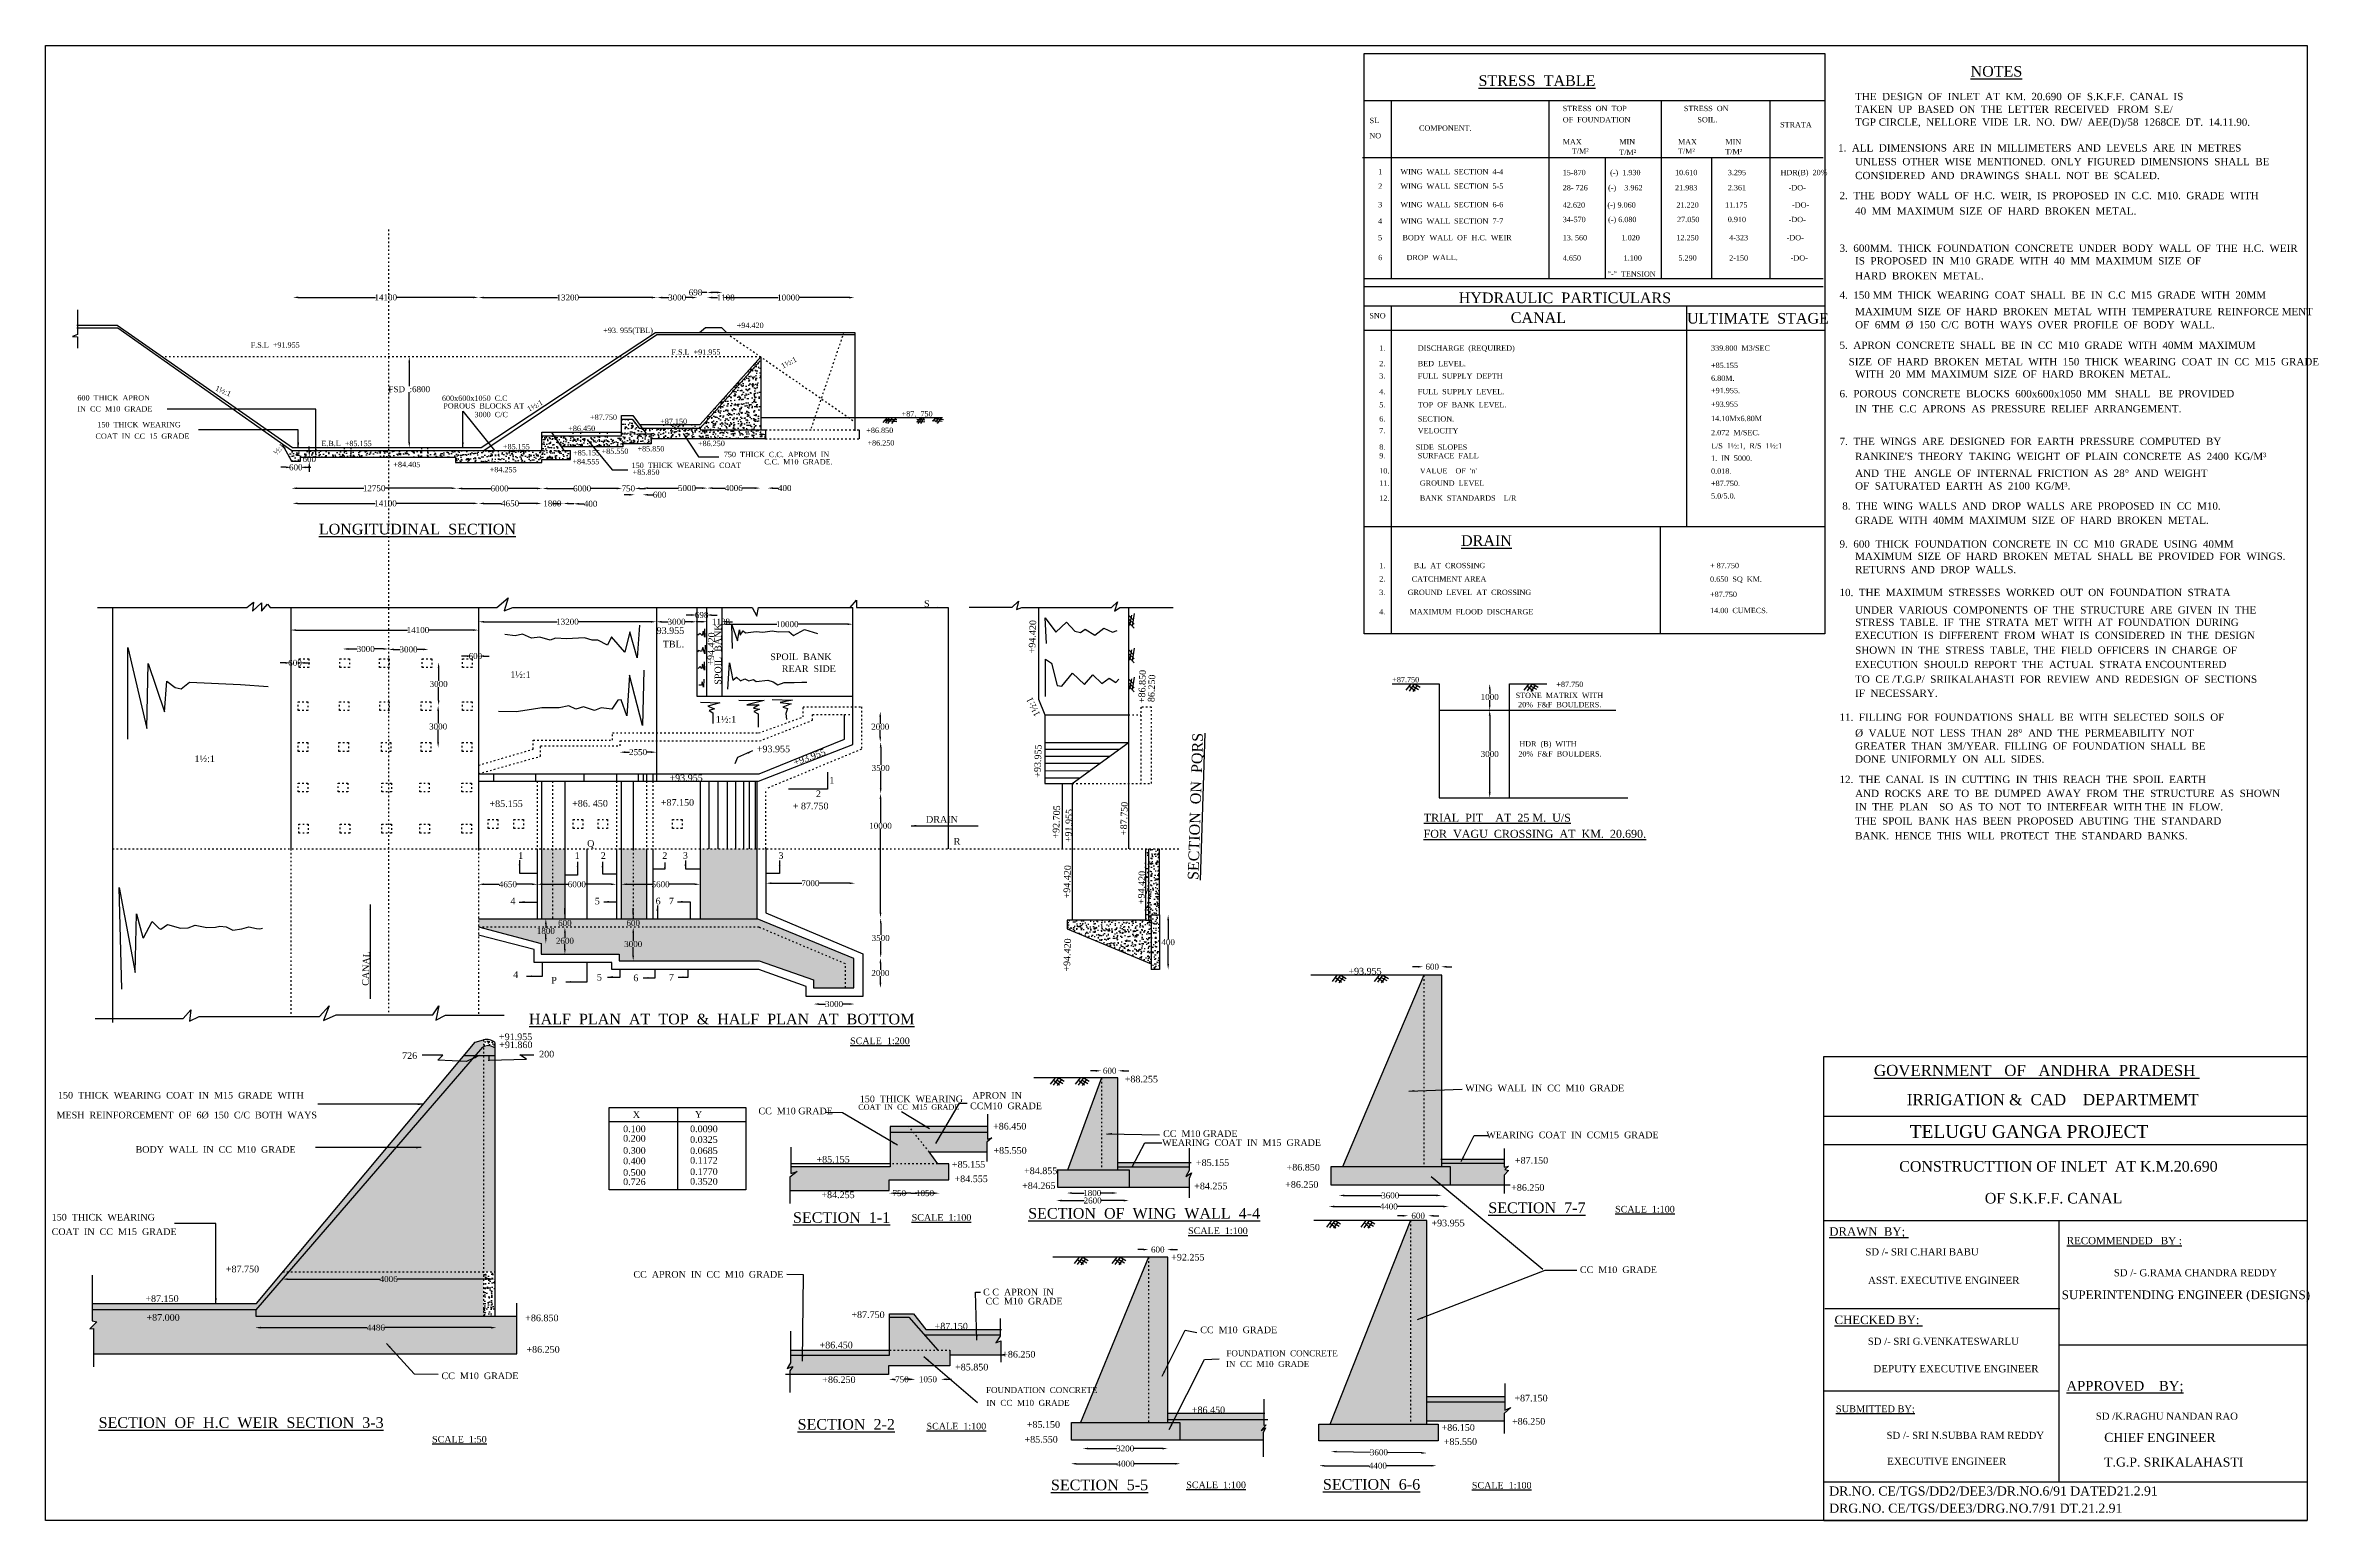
# Model space of a CAD drawing. Header units: millimetres. Extents: x 8946 to 179991, y 2465 to 113489.
import ezdxf

# ---------------------------------------------------------------- set-up
doc = ezdxf.new("R2010")
doc.units = ezdxf.units.MM
doc.header["$MEASUREMENT"] = 0
doc.header["$PDMODE"] = 66
doc.header["$PDSIZE"] = 170
doc.linetypes.add('ACAD_ISO03W100', pattern=[30, 12, -18])
for name, color, linetype in [('DIM', 5, 'Continuous'), ('DOT LINE', 3, 'ACAD_ISO03W100'), ('DWG. LINE', 1, 'Continuous'), ('HATCH', 2, 'Continuous'), ('RAILING', 4, 'Continuous'), ('TEXT', 7, 'Continuous')]:
    doc.layers.add(name, color=color, linetype=linetype)
doc.layers.add('TITLE', color=7, linetype='Continuous', lineweight=30)
doc.styles.get("Standard").update_dxf_attribs({"font": 'TIMES.TTF', "height": 450})
doc.dimstyles.get("Standard").update_dxf_attribs({"dimtxt": 450, "dimasz": 400, "dimexe": 0.18, "dimexo": 0.0625, "dimgap": 0.09, "dimtad": 0, "dimtih": 1, "dimtoh": 1, "dimdec": 1, "dimzin": 0, "dimdsep": 46, "dimtxsty": 'Standard', "dimcen": 0.09, "dimse1": 1, "dimse2": 1, "dimclrd": 5, "dimclre": 5, "dimclrt": 4, "dimadec": 0, "dimazin": 0, "dimtfac": 1, "dimtdec": 1, "dimtofl": 0, "dimtmove": 0, "dimatfit": 3, "dimfxl": 1, "dimtolj": 1, "dimtzin": 0, "dimarcsym": 0})
pattern_1 = [(50, (0, 0), (717.2602, -62.7521), [75, -825]), (355, (0, 0), (-138.7513, 752.192), [60, -660]), (100.4514, (59.8, -5.2), (578.5094, 689.4395), [63.7402, -701.142]), (46.1842, (0, 200), (1067.241, -165.519), [112.5, -1237.5]), (96.6356, (88.9, 186.2), (934.663, 974.118), [95.61, -1051.713]), (351.1842, (0, 200), (934.662, 974.119), [90, -990]), (21, (100, 150), (596.907, -402.619), [75, -825]), (326, (100, 150), (243.3153, 725.15), [60, -660]), (71.4514, (149.74, 116.45), (840.2226, 322.5305), [63.7402, -701.142]), (37.5, (0, 0), (12.15986, 332.89385), [0, -652, 0, -670, 0, -662.5]), (7.5, (0, 0), (263.0695, 394.4117), [0, -382, 0, -637, 0, -252.5]), (327.5, (-223, 0), (533.82244, -22.55487), [0, -250, 0, -780, 0, -1035]), (317.5, (-323, 0), (583.1862, 100.105), [0, -325, 0, -518, 0, -735])]

msp = doc.modelspace()

# ---------------------------------------------------------------- texts
at = {"layer": 'TEXT'}
for s, height, p in [('%%USTRESS  TABLE', 800, (116780.05, 110444.47)), ('%%UNOTES', 800, (153807.77, 111146.05)), ('THE  DESIGN  OF  INLET  AT  KM.  20.690  OF  S.K.F.F.  CANAL  IS', 550, (145119.83, 109371.21)), ('SL', 400, (108586.08, 107641.23)), ('OF  FOUNDATION', 400, (123118.96, 107701.27)), ('STRESS  ON  TOP  ', 400, (123118.96, 108545.08)), ('STRESS  ON', 400, (132232.89, 108545.08)), ('SOIL.', 400, (133254.01, 107701.27)), ('TAKEN  UP  BASED  ON  THE  LETTER  RECEIVED   FROM  S.E/', 550, (145119.83, 108412.53)), ('TGP CIRCLE,  NELLORE  VIDE  LR.  NO.  DW/  AEE(D)/58  1268CE  DT.  14.11.90.', 550, (145119.83, 107442.94)), ('NO', 400, (108569.83, 106497.11)), ('COMPONENT.', 400, (112303.96, 107070.28)), ('MAX', 400, (123118.96, 106039.04)), ('MIN', 400, (127374.15, 106039.04)), ('MAX', 400, (131789.39, 106039.04)), ('MIN', 400, (135354.44, 106039.04)), ('STRATA', 400, (139479.03, 107323.04)), (' 1.  ALL  DIMENSIONS  ARE  IN  MILLIMETERS  AND  LEVELS  ARE  IN  METRES', 550, (143629.26, 105506.53)), ('T/M²', 400, (123801.3, 105338.77)), ('T/M²', 400, (127374.15, 105242.32)), ('T/M²', 400, (131789.39, 105332.11)), ('T/M²', 400, (135354.44, 105302.93)), ('UNLESS  OTHER  WISE  MENTIONED.  ONLY  FIGURED  DIMENSIONS  SHALL  BE', 550, (145119.83, 104471.58)), ('2         WING  WALL  SECTION  5-5', 400, (109228.64, 102699.96)), ('1         WING  WALL  SECTION  4-4  ', 400, (109228.64, 103787.19)), ('28- 726          (-)    3.962                21.983               2.361                     -DO-        ', 400, (123118.96, 102582.23)), ('15-870            (-)  1.930                 10.610               3.295                 HDR(B)  20%%%      ', 400, (123118.96, 103724.83)), ('CONSIDERED  AND  DRAWINGS  SHALL  NOT  BE  SCALED.', 550, (145119.83, 103425.74)), ('3         WING  WALL  SECTION  6-6', 400, (109228.64, 101313.11)), ('42.620           (-) 9.060                    21.220             11.175                      -DO- ', 400, (123118.96, 101281.53)), ('2.  THE  BODY  WALL  OF  H.C.  WEIR,  IS  PROPOSED  IN  C.C.  M10.  GRADE  WITH', 550, (143946.17, 101917.56)), ('40  MM  MAXIMUM  SIZE  OF  HARD  BROKEN  METAL.', 550, (145119.83, 100751.88)), ('4         WING  WALL  SECTION  7-7', 400, (109228.64, 100071.25)), ('5          BODY  WALL  OF  H.C.  WEIR', 400, (109228.64, 98827.94)), ('34-570           (-) 6.080                    27.050              0.910                     -DO-        ', 400, (123118.96, 100190.8)), ('13. 560                 1.020                  12.250               4-323                   -DO-     ', 400, (123118.96, 98821.48)), ('6            DROP  WALL.', 400, (109228.64, 97328.74)), ('4.650                     1.100                  5.290                2-150                     -DO-     ', 400, (123118.96, 97294.53)), ('3.  600MM.  THICK  FOUNDATION  CONCRETE  UNDER  BODY  WALL  OF  THE  H.C.  WEIR', 550, (143946.17, 97955.05)), ('IS  PROPOSED  IN  M10  GRADE  WITH  40  MM  MAXIMUM  SIZE  OF', 550, (145119.83, 97007.26)), ('"-"  TENSION', 400, (126492.17, 96092.23)), ('HARD  BROKEN  METAL.', 550, (145119.83, 95874.26)), ('HYDRAULIC  PARTICULARS', 800, (115291.27, 94095.51)), ('4.  150 MM  THICK  WEARING  COAT  SHALL  BE  IN  C.C  M15  GRADE  WITH  20MM', 550, (143946.17, 94428.84)), ('+94.420', 400, (60964.66, 92221.8)), ('SNO', 400, (108569.83, 92948.65)), ('CANAL', 800, (119205.59, 92605.74)), ('ULTIMATE  STAGE', 800, (132474.65, 92556.57)), ('MAXIMUM  SIZE  OF  HARD  BROKEN  METAL  WITH  TEMPERATURE  REINFORCE MENT', 550, (145119.83, 93186.91)), ('OF  6MM  %%C  150  C/C  BOTH  WAYS  OVER  PROFILE  OF  BODY  WALL.', 550, (145119.83, 92195.54)), ('F.S.L  +91.955', 400, (24389.31, 90746.71)), ('+93. 955(TBL)', 400, (50921.52, 91845.28)), ('1.                DISCHARGE  (REQUIRED)', 400, (109311.07, 90514.19)), ('339.800  M3/SEC', 400, (134279.82, 90514.19)), ('5.  APRON  CONCRETE  SHALL  BE  IN  CC  M10  GRADE  WITH  40MM  MAXIMUM', 550, (143946.17, 90651.74)), ('F.S.L  +91.955', 400, (56052.27, 90212.65)), ('2.                BED  LEVEL.     ', 400, (109311.07, 89346.1)), ('+85.155', 400, (134279.82, 89211.7)), ('SIZE  OF  HARD  BROKEN  METAL  WITH  150  THICK  WEARING  COAT  IN  CC  M15  GRADE', 550, (144636.28, 89409.48)), ('WITH  20  MM  MAXIMUM  SIZE  OF  HARD  BROKEN  METAL.', 550, (145119.83, 88483.8)), ('4.                FULL  SUPPLY  LEVEL.     ', 400, (109311.07, 87234.27)), ('3.                FULL  SUPPLY  DEPTH            ', 400, (109311.07, 88413.74)), ('6.80M.', 400, (134279.82, 88244.29)), ('+91.955.', 400, (134279.82, 87318.67)), ('6.  POROUS  CONCRETE  BLOCKS  600x600x1050  MM   SHALL   BE  PROVIDED  ', 550, (143946.17, 87006.78)), ('IN  CC  M10  GRADE', 400, (11349.29, 85935.6)), ('600  THICK  APRON', 400, (11349.29, 86766.63)), ('600x600x1050  C.C', 400, (38781.11, 86739.52)), ('POROUS  BLOCKS AT  ', 400, (38883.3, 86162.95)), ('3000  C/C', 400, (41229.8, 85510.96)), ('+87.750', 400, (49927.64, 85308.08)), ('+87.  750', 400, (73372.52, 85564.64)), ('6.                SECTION.    ', 400, (109311.07, 85182.96)), ('5.                TOP  OF  BANK  LEVEL.', 400, (109311.07, 86251.24)), ('+93.955', 400, (134279.82, 86290.32)), ('14.10Mx6.80M', 400, (134279.82, 85212.9)), ('IN  THE  C.C  APRONS  AS  PRESSURE  RELIEF  ARRANGEMENT.', 550, (145119.83, 85873.79)), ('COAT  IN  CC  15  GRADE', 400, (12710.39, 83883.19)), ('150  THICK  WEARING', 400, (12849.02, 84752)), ('+86.450', 400, (48287.83, 84463.83)), ('+87.150', 400, (55205.22, 85002.86)), ('+86.850', 400, (70712.89, 84320.28)), ('7.                VELOCITY   ', 400, (109311.07, 84301.27)), ('2.072  M/SEC.', 400, (134279.82, 84152.06)), ('7.  THE  WINGS  ARE  DESIGNED  FOR  EARTH  PRESSURE  COMPUTED  BY', 550, (143946.17, 83415.6)), ('E.B.L  +85.155', 400, (29703.77, 83331.46)), ('+84.405', 400, (35126.85, 81749.64)), ('+85.155', 400, (43370.15, 83098.58)), ('+84.555', 400, (48600.35, 81970.95)), ('+85.155', 400, (48649.95, 82629.33)), ('+85.550', 400, (50791.6, 82750.44)), ('+85.850', 400, (53493.74, 82935.74)), ('+86.250', 400, (58047.05, 83332.88)), ('750  THICK  C.C.  APROM  IN', 400, (59988.14, 82503.55)), ('C.C.  M10  GRADE.', 400, (63033.46, 81951.88)), ('+86.250', 400, (70800.23, 83370.17)), ('9.                SURFACE  FALL  ', 400, (109311.07, 82412.09)), ('8.               SIDE  SLOPES      ', 400, (109311.07, 83060.69)), ('L/S  1½:1,  R/S  1½:1', 400, (134279.82, 83154.18)), ('1.  IN  5000.', 400, (134279.82, 82228.57)), ("RANKINE'S  THEORY  TAKING  WEIGHT  OF  PLAIN  CONCRETE  AS  2400  KG/M³", 550, (145119.83, 82282.61)), ('+84.255', 400, (42372.86, 81368.62)), ('150  THICK  WEARING  COAT', 400, (53054.53, 81689.19)), ('+85.850', 400, (53129.38, 81171.14)), ("10.               VALUE    OF  'n'  ", 400, (109311.07, 81273.18)), ('11.               GROUND  LEVEL', 400, (109311.07, 80350.95)), ('0.018.', 400, (134279.82, 81253.54)), ('+87.750.', 400, (134279.82, 80328.71)), ('AND  THE   ANGLE  OF  INTERNAL  FRICTION  AS  28%%D  AND  WEIGHT', 550, (145119.83, 81018.88)), ('OF  SATURATED  EARTH  AS  2100  KG/M³.', 550, (145119.83, 80066.49)), ('12.               BANK  STANDARDS    L/R  ', 400, (109311.07, 79222.39)), ('5.0/5.0.', 400, (134279.82, 79384.15)), (' 8.  THE  WING  WALLS  AND  DROP  WALLS  ARE  PROPOSED  IN  CC  M10.', 550, (143946.17, 78552.2)), ('GRADE  WITH  40MM  MAXIMUM  SIZE  OF  HARD  BROKEN  METAL.', 550, (145119.83, 77479.09)), ('%%UDRAIN', 800, (115464.97, 75823.94)), ('9.  600  THICK  FOUNDATION  CONCRETE  IN  CC  M10  GRADE  USING  40MM', 550, (143946.17, 75692.44)), ('MAXIMUM  SIZE  OF  HARD  BROKEN  METAL  SHALL  BE  PROVIDED  FOR  WINGS.', 550, (145119.83, 74771.14)), ('1.              B.L  AT  CROSSING', 400, (109311.07, 74145.65)), ('+ 87.750', 400, (134203.84, 74145.65)), ('RETURNS  AND  DROP  WALLS.', 550, (145119.83, 73768.87)), ('2.             CATCHMENT AREA', 400, (109311.07, 73137.45)), ('3.           GROUND  LEVEL  AT  CROSSING  ', 400, (109311.07, 72124.89)), ('0.650  SQ  KM.', 400, (134203.84, 73123.93)), ('+87.750', 400, (134203.84, 71978.38)), ('10.  THE  MAXIMUM  STRESSES  WORKED  OUT  ON  FOUNDATION  STRATA', 550, (143946.17, 72043.08)), ('S', 500, (75054.91, 71225.31)), ('4.            MAXIMUM  FLOOD  DISCHARGE    ', 400, (109311.07, 70666.22)), ('14.00  CUMECS.', 400, (134203.84, 70761.6)), ('UNDER  VARIOUS  COMPONENTS  OF  THE  STRUCTURE  ARE  GIVEN  IN  THE', 550, (145119.83, 70724.88)), ('STRESS  TABLE.  IF  THE  STRATA  MET  WITH  AT  FOUNDATION  DURING', 550, (145119.83, 69795.49)), ('93.955', 500, (54934.64, 69197.43)), ('TBL.', 500, (55393.56, 68180.36)), ('EXECUTION  IS  DIFFERENT  FROM  WHAT  IS  CONSIDERED  IN  THE  DESIGN', 550, (145119.83, 68815.01)), ('SPOIL  BANK', 500, (63483.65, 67227.04)), ('REAR  SIDE', 500, (64349.39, 66333.41)), ('EXECUTION  SHOULD  REPORT  THE  ACTUAL  STRATA ENCOUNTERED', 550, (145119.83, 66621.55)), ('SHOWN  IN  THE  STRESS  TABLE,  THE  FIELD  OFFICERS  IN  CHARGE  OF', 550, (145119.83, 67700.07)), ('1½:1', 500, (43923.48, 65886.24)), ('+87.750', 400, (110291.48, 65559.79)), ('+87.750', 400, (122641.37, 65199.82)), ('TO  CE /T.G.P/  SRIIKALAHASTI  FOR  REVIEW  AND  REDESIGN  OF  SECTIONS', 550, (145119.83, 65516.97)), ('IF  NECESSARY.', 550, (145119.83, 64460.23)), ('STONE  MATRIX  WITH', 400, (119573.75, 64370.21)), ('20%%%  F&F  BOULDERS.', 400, (119760.41, 63674.01)), ('1½:1', 500, (59397, 62519.86)), ('11.  FILLING  FOR  FOUNDATIONS  SHALL  BE  WITH  SELECTED  SOILS  OF', 550, (143946.17, 62657.29)), ('%%C  VALUE  NOT  LESS  THAN  28%%D  AND  THE  PERMEABILITY  NOT  ', 550, (145119.83, 61469.83)), ('1½:1', 500, (20166.54, 59554.66)), ('+93.955', 500, (62472.51, 60293.83)), ('20%%%  F&F  BOULDERS.', 400, (119781.54, 59970.71)), ('HDR  (B)  WITH', 400, (119852.06, 60728.07)), ('DONE  UNIFORMLY  ON  ALL  SIDES.', 550, (145119.83, 59505.28)), ('GREATER  THAN  3M/YEAR.  FILLING  OF  FOUNDATION  SHALL  BE', 550, (145119.83, 60485.76)), ('+93.955', 500, (55901.58, 58113.28)), ('1', 500, (67934.88, 57929.59)), ('12.  THE  CANAL  IS  IN  CUTTING  IN  THIS  REACH  THE  SPOIL  EARTH', 550, (143946.17, 57975.13)), ('+85.155', 500, (42357.13, 56167.63)), ('+86. 450', 500, (48574.32, 56196.86)), ('+87.150', 500, (55251.49, 56264.75)), ('+ 87.750', 500, (65178.36, 55994.57)), ('2', 500, (66921.65, 56916.62)), ('AND  ROCKS  ARE  TO  BE  DUMPED  AWAY  FROM  THE  STRUCTURE  AS  SHOWN', 550, (145119.83, 56918.4)), ('IN  THE  PLAN    SO  AS  TO  NOT  TO  INTERFEAR  WITH THE  IN  FLOW.', 550, (145119.83, 55916.13)), ('DRAIN', 500, (75210.28, 54991.01)), ('THE  SPOIL  BANK  HAS  BEEN  PROPOSED  ABUTING  THE  STANDARD', 550, (145119.83, 54848.73)), ('Q', 500, (49705.27, 53176.23)), ('R', 500, (77289.2, 53334.34)), ('BANK.  HENCE  THIS  WILL  PROTECT  THE  STANDARD  BANKS.', 550, (145119.83, 53731.68)), ('1', 500, (44523.39, 52268.49)), ('1', 500, (48768.27, 52268.49)), ('2', 500, (50731.67, 52268.49)), ('2', 500, (55362.27, 52268.49)), ('3', 500, (56909.56, 52268.49)), ('3', 500, (64102.25, 52268.49)), ('4', 500, (43930.42, 48840.85)), ('5', 500, (50283.92, 48840.85)), ('6', 500, (54859.92, 48840.85)), ('7', 500, (55857.94, 48840.85)), ('4', 500, (44142.86, 43309.56)), ('P', 500, (47009.42, 42880.31)), ('5', 500, (50440.63, 43107.24)), ('6', 500, (53184.97, 43060.11)), ('7', 500, (55857.94, 43107.07)), ('+93.955', 500, (106989.29, 43565.65)), ('726', 500, (35783.72, 37214.07)), ('+91.955', 500, (43072.05, 38626.29)), ('+91.860', 500, (43090.31, 38024.17)), ('200', 500, (46094.49, 37321.7)), ('+88.255', 500, (90157.43, 35443.74)), ('150  THICK  WEARING  COAT  IN  M15  GRADE  WITH', 500, (9888.79, 34226.91)), ('150  THICK  WEARING', 500, (70222.57, 33948.1)), ('APRON  IN', 500, (78688.06, 34215.26)), ('WING  WALL  IN  CC  M10  GRADE', 500, (115784.64, 34769.53)), ('MESH  REINFORCEMENT  OF  6%%C  150  C/C  BOTH  WAYS', 500, (9781.35, 32737.21)), ('X', 500, (53139.66, 32769.8)), ('Y', 500, (57818.82, 32794.15)), ('CC  M10 GRADE', 500, (62593.22, 33044.05)), ('COAT  IN  CC  M15  GRADE', 400, (70107.17, 33388.22)), ('CCM10  GRADE', 500, (78519.93, 33427.04)), ('0.100', 500, (52413.99, 31696.84)), ('0.200', 500, (52413.99, 30980.33)), ('0.0090', 500, (57454.68, 31696.84)), ('0.0325', 500, (57454.68, 30893.35)), ('+86.450', 500, (80253.89, 31896.34)), ('WEARING  COAT  IN  M15  GRADE', 500, (92976.65, 30661.1)), ('CC  M10 GRADE', 500, (93045.17, 31339.45)), ('WEARING  COAT  IN  CCM15  GRADE', 500, (117369.83, 31240.92)), ('BODY  WALL  IN  CC  M10  GRADE', 500, (15724.91, 30146.78)), ('0.300', 500, (52413.99, 30068.73)), ('0.400', 500, (52413.99, 29284.39)), ('0.0685', 500, (57454.68, 30056.01)), ('0.1172', 500, (57454.68, 29322.98)), ('+85.155', 500, (66962.76, 29403.16)), ('+85.155', 500, (77158.07, 29022.47)), ('+85.550', 500, (80279.76, 30074.38)), ('+85.155', 500, (95519.48, 29155.36)), ('+86.850', 500, (102341.26, 28806.77)), ('+87.150', 500, (119519.94, 29327.95)), ('0.500', 500, (52413.99, 28413.56)), ('0.726', 500, (52413.99, 27716.42)), ('0.1770', 500, (57454.68, 28478.47)), ('0.3520', 500, (57454.68, 27745.15)), ('+84.555', 500, (77352.07, 27937.05)), ('+84.265', 500, (82438.12, 27422.38)), ('+84.855', 500, (82585.32, 28539.21)), ('+84.255', 500, (95387.7, 27394.62)), ('+86.250', 500, (102232.31, 27508.41)), ('+86.250', 500, (119237.53, 27282.34)), ('+84.255', 500, (67333.2, 26731.45)), ('COAT  IN  CC  M15  GRADE', 500, (9411.86, 23957.65)), ('150  THICK  WEARING', 500, (9416.56, 25047.44)), ('+93.955', 500, (113239.03, 24612.09)), ('+92.255', 500, (93657.07, 22036.66)), ('+87.750', 500, (22519.35, 21147.55)), ('CC  APRON  IN  CC  M10  GRADE', 500, (53187.6, 20743.78)), ('CC  M10  GRADE', 500, (124412.44, 21095.1)), ('+87.150', 500, (16463.52, 18922.16)), ('C C  APRON  IN', 500, (79498.84, 19414.5)), ('CC  M10  GRADE', 500, (79688.2, 18732.28)), ('+87.000', 500, (16544.78, 17501.5)), ('+86.850', 500, (45047.56, 17466.85)), ('+87.750', 500, (69589.67, 17707.36)), ('+87.150', 500, (75852.04, 16846.38)), ('+86.250', 500, (45137.24, 15098.82)), ('+86.450', 500, (67193.05, 15425.48)), ('CC  M10  GRADE', 500, (95842.48, 16566.58)), ('+85.850', 500, (77392.78, 13763.69)), ('+86.250', 500, (80937.77, 14734.36)), ('IN  CC  M10  GRADE', 450, (97773.09, 14021.5)), ('FOUNDATION  CONCRETE', 450, (97806.71, 14830.13)), ('CC  M10  GRADE', 500, (38746.87, 13110.48)), ('+86.250', 500, (67402.36, 12823.87)), ('FOUNDATION  CONCRETE', 450, (79719.12, 12061.57)), ('IN  CC  M10  GRADE', 450, (79746.38, 11099.31)), ('+86.450', 500, (95209.4, 10543.53)), ('+87.150', 500, (119480.27, 11433.09)), ('+85.550', 500, (82616.94, 8330.17)), ('+85.150', 500, (82787.74, 9448.81)), ('+86.150', 500, (114000.1, 9219.97)), ('+85.550', 500, (114166.55, 8158.18)), ('+86.250', 500, (119301.01, 9680.5))]:
    msp.add_text(s, height=height, dxfattribs=at).set_placement(p)
for s, height, rotation, p in [('1½:1', 400, 27.9147284, (64432.58, 89155.58)), ('1½:1', 400, 336.0566767, (21678.33, 87547.56)), ('1½:1', 400, 27.9147284, (45323.75, 85914.18)), ('½:1', 400, 46.8098244, (26332.84, 82627.98)), ('+94.420', 500, 88.1372454, (83416.92, 67728.4)), ('+94.420', 500, 88.1372454, (59236.42, 66802.56)), ('SPOIL  BANK', 500, 90, (59799.77, 65372.61)), ('+86.850', 500, 88.1372454, (91675.77, 63979.66)), ('86.250', 500, 88.1372454, (92392.84, 64057.11)), ('1½:1', 500, 116.3274605, (83833.99, 63128.53)), ('+93.955', 500, 19.5203527, (65339.66, 59276.42)), ('+93.955', 500, 88.1372454, (83823.76, 58366.41)), ('+87.750', 500, 88.1372454, (90307.52, 54054.52)), ('+92.705', 500, 88.1372454, (85219.74, 53784.52)), ('+91.955', 500, 88.1372454, (86151.11, 53511.33)), ('+94.420', 500, 88.1372454, (86033.96, 49284.09)), ('+94.420', 500, 88.1372454, (91632.12, 48853.46)), ('+94.420', 500, 88.1372454, (86036.26, 43770.59)), ('CANAL', 500, 88.1372454, (33262.86, 42708.35))]:
    msp.add_text(s, height=height, rotation=rotation, dxfattribs=at).set_placement(p)
at = {"layer": 'TITLE'}
for s, height, p in [('%%ULONGITUDINAL  SECTION', 800, (29517.67, 76687.64)), ('%%UTRIAL  PIT    AT  25 M.  U/S', 600, (112656.79, 55061.91)), ('%%UFOR  VAGU  CROSSING  AT  KM.  20.690.', 600, (112648.02, 53852.48)), ('%%UHALF  PLAN  AT  TOP  &  HALF  PLAN  AT  BOTTOM', 800, (45331.61, 39811.46)), ('%%USCALE  1:200', 500, (69493.49, 38319.88)), ('%%USECTION  1-1', 800, (65195.67, 24872.93)), ('%%USECTION  OF  WING  WALL  4-4', 800, (82893.76, 25191.08)), ('%%USECTION  7-7', 800, (117516.94, 25607.21)), ('%%USCALE  1:100', 500, (127058.71, 25649.68)), ('%%USCALE  1:100', 500, (74126.03, 25031.94)), ('%%USCALE  1:100', 500, (94924.7, 24030.98)), ('%%USECTION  OF  H.C  WEIR  SECTION  3-3', 800, (12947.39, 9440.15)), ('%%USCALE  1:50', 500, (38036.19, 8331.98)), ('%%USECTION  2-2', 800, (65545.51, 9309.04)), ('%%USCALE  1:100', 500, (75245.53, 9320.94)), ('%%USECTION  5-5', 800, (84607.26, 4746.25)), ('%%USCALE  1:100', 500, (94791.37, 4900.72)), ('%%USECTION  6-6', 800, (105072.43, 4792.16)), ('%%USCALE  1:100', 500, (116280.71, 4868.96))]:
    msp.add_text(s, height=height, dxfattribs=at).set_placement(p)
msp.add_text('%%USECTION  ON  PQRS', height=800, rotation=88.1372454, dxfattribs=at).set_placement((95695.88, 50664.45))
at = {"layer": 'TITLE', "lineweight": 30}
for s, height, p in [('%%UGOVERNMENT   OF   ANDHRA  PRADESH ', 837.7127, (146539.67, 35925.68)), ('IRRIGATION &  CAD    DEPARTMEMT ', 837.7127, (149011.66, 33728.75)), ('TELUGU GANGA PROJECT', 963.667, (149229.6, 31262.63)), ('CONSTRUCTTION OF INLET  AT K.M.20.690', 795.3462, (148440.23, 28726.41)), ('OF S.K.F.F. CANAL', 795.3462, (154878.23, 26332.44)), ('%%UDRAWN  BY; ', 636.3224, (143172.36, 23902.79)), ('SD /- SRI C.HARI BABU', 533.05, (145893.19, 22420.39)), ('%%URECOMMENDED   BY :', 546.078, (161049.22, 23260.29)), ('ASST. EXECUTIVE ENGINEER', 546.8402, (146089.91, 20271.54)), ('SD /- G.RAMA CHANDRA REDDY', 533.05, (164593, 20849.9)), ('SUPERINTENDING ENGINEER (DESIGNS)', 651.5543, (160661.37, 19128.49)), ('%%UCHECKED BY: ', 636.3224, (143573.32, 17254.44)), ('SD /- SRI G.VENKATESWARLU', 533.05, (146076.88, 15689.44)), ('DEPUTY EXECUTIVE ENGINEER', 546.8402, (146490.87, 13623.19)), ('%%UAPPROVED    BY;', 734.2182, (161020.04, 12236.75)), ('%%USUBMITTED BY;', 513.9557, (143677.81, 10614.03)), ('SD /K.RAGHU NANDAN RAO', 533.05, (163233.84, 10053.54)), ('SD /- SRI N.SUBBA RAM REDDY', 533.05, (147484.78, 8609.88)), ('CHIEF ENGINEER', 681.7253, (163863.48, 8383.18)), ('EXECUTIVE ENGINEER', 546.8402, (147528.04, 6650)), ('T.G.P. SRIKALAHASTI', 681.7253, (163863.48, 6526.25)), ('DR.NO. CE/TGS/DD2/DEE3/DR.NO.6/91 DATED21.2.91', 681.7253, (143175.85, 4348.03)), ('DRG.NO. CE/TGS/DEE3/DRG.NO.7/91 DT.21.2.91', 681.7253, (143175.85, 3056.53))]:
    msp.add_text(s, height=height, dxfattribs=at).set_placement(p)

# ---------------------------------------------------------------- blocks, each defined once
blk = doc.blocks.new('*D2')
at = {"layer": 'Defpoints', "color": 0}
for p in [(27574, 94514), (41530, 94525), (41530, 94514)]:
    blk.add_point(p, dxfattribs=at)
at = {"layer": 'DIM', "color": 5, "lineweight": -2}
for p, q in [((27974, 94525), (33772, 94525)), ((41130, 94525), (35332, 94525))]:
    blk.add_line(p, q, dxfattribs=at)
at = {"layer": 'DIM', "color": 5}
for points in [[(27974, 94592), (27974, 94459), (27574, 94525)], [(41130, 94592), (41130, 94459), (41530, 94525)]]:
    blk.add_solid(points, dxfattribs=at)
at = {"layer": 'DIM', "color": 4, "insert": (34552, 94525), "char_height": 450, "attachment_point": 5}
blk.add_mtext('\\A1;14100', dxfattribs=at)
blk = doc.blocks.new('*D3')
at = {"layer": 'Defpoints', "color": 0}
for p in [(41530, 94525), (54967, 94525), (54967, 94518)]:
    blk.add_point(p, dxfattribs=at)
at = {"layer": 'DIM', "color": 5, "lineweight": -2}
for p, q in [((41930, 94518), (47469, 94518)), ((54567, 94518), (49029, 94518))]:
    blk.add_line(p, q, dxfattribs=at)
at = {"layer": 'DIM', "color": 5}
for points in [[(41930, 94584), (41930, 94451), (41530, 94518)], [(54567, 94584), (54567, 94451), (54967, 94518)]]:
    blk.add_solid(points, dxfattribs=at)
at = {"layer": 'DIM', "color": 4, "insert": (48249, 94518), "char_height": 450, "attachment_point": 5}
blk.add_mtext('\\A1;13200', dxfattribs=at)
blk = doc.blocks.new('*D4')
at = {"layer": 'Defpoints', "color": 0}
for p in [(54963, 94517), (58000, 94517), (58000, 94515)]:
    blk.add_point(p, dxfattribs=at)
at = {"layer": 'DIM', "color": 5, "lineweight": -2}
for p, q in [((55363, 94515), (55842, 94515)), ((57600, 94515), (57120, 94515))]:
    blk.add_line(p, q, dxfattribs=at)
at = {"layer": 'DIM', "color": 5}
for points in [[(55363, 94582), (55363, 94449), (54963, 94515)], [(57600, 94582), (57600, 94449), (58000, 94515)]]:
    blk.add_solid(points, dxfattribs=at)
at = {"layer": 'DIM', "color": 4, "insert": (56481, 94515), "char_height": 450, "attachment_point": 5}
blk.add_mtext('\\A1;3000', dxfattribs=at)
blk = doc.blocks.new('*D5')
at = {"layer": 'Defpoints', "color": 0}
for p in [(58000, 94515), (58725, 94515), (58725, 94515)]:
    blk.add_point(p, dxfattribs=at)
at = {"layer": 'DIM', "color": 5, "lineweight": -2}
for p, q in [((57600, 94515), (57200, 94515)), ((59125, 94515), (59525, 94515))]:
    blk.add_line(p, q, dxfattribs=at)
at = {"layer": 'DIM', "color": 5}
for points in [[(57600, 94582), (57600, 94449), (58000, 94515)], [(59125, 94582), (59125, 94449), (58725, 94515)]]:
    blk.add_solid(points, dxfattribs=at)
at = {"layer": 'DIM', "color": 4, "insert": (60132, 94515), "char_height": 450, "attachment_point": 5}
blk.add_mtext('\\A1;1108', dxfattribs=at)
blk = doc.blocks.new('*D6')
at = {"layer": 'Defpoints', "color": 0}
for p in [(58725, 94485), (59887, 94900), (59887, 94485)]:
    blk.add_point(p, dxfattribs=at)
at = {"layer": 'DIM', "color": 5, "lineweight": -2}
for p, q in [((58725, 94900), (58325, 94900)), ((59487, 94900), (59125, 94900))]:
    blk.add_line(p, q, dxfattribs=at)
at = {"layer": 'DIM', "color": 5}
for points in [[(59125, 94966), (59125, 94833), (58725, 94900)], [(59487, 94966), (59487, 94833), (59887, 94900)]]:
    blk.add_solid(points, dxfattribs=at)
at = {"layer": 'DIM', "color": 4, "insert": (57860, 94900), "char_height": 450, "attachment_point": 5}
blk.add_mtext('\\A1;698', dxfattribs=at)
blk = doc.blocks.new('*D7')
at = {"layer": 'Defpoints', "color": 0}
for p in [(59887, 94472), (69816, 94514), (69816, 94472)]:
    blk.add_point(p, dxfattribs=at)
at = {"layer": 'DIM', "color": 5, "lineweight": -2}
for p, q in [((60287, 94514), (64072, 94514)), ((69416, 94514), (65631, 94514))]:
    blk.add_line(p, q, dxfattribs=at)
at = {"layer": 'DIM', "color": 5}
for points in [[(60287, 94580), (60287, 94447), (59887, 94514)], [(69416, 94580), (69416, 94447), (69816, 94514)]]:
    blk.add_solid(points, dxfattribs=at)
at = {"layer": 'DIM', "color": 4, "insert": (64852, 94514), "char_height": 450, "attachment_point": 5}
blk.add_mtext('\\A1;10000', dxfattribs=at)
blk = doc.blocks.new('*D8')
at = {"layer": 'Defpoints', "color": 0}
for p in [(28126, 82511), (28126, 82195), (28797, 82511)]:
    blk.add_point(p, dxfattribs=at)
at = {"layer": 'DIM', "color": 5, "lineweight": -2}
for p, q in [((28797, 82911), (28797, 83311)), ((28797, 81795), (28797, 81395))]:
    blk.add_line(p, q, dxfattribs=at)
at = {"layer": 'DIM', "color": 5}
for points in [[(28730, 82911), (28864, 82911), (28797, 82511)], [(28730, 81795), (28864, 81795), (28797, 82195)]]:
    blk.add_solid(points, dxfattribs=at)
at = {"layer": 'DIM', "color": 4, "insert": (28797, 82353), "char_height": 450, "attachment_point": 5}
blk.add_mtext('\\A1;600', dxfattribs=at)
blk = doc.blocks.new('*D9')
at = {"layer": 'Defpoints', "color": 0}
for p in [(27450, 81742), (28117, 81742), (28117, 81736)]:
    blk.add_point(p, dxfattribs=at)
at = {"layer": 'DIM', "color": 5, "lineweight": -2}
for p, q in [((27050, 81736), (26650, 81736)), ((28517, 81736), (28917, 81736))]:
    blk.add_line(p, q, dxfattribs=at)
at = {"layer": 'DIM', "color": 5}
for points in [[(27050, 81803), (27050, 81670), (27450, 81736)], [(28517, 81803), (28517, 81670), (28117, 81736)]]:
    blk.add_solid(points, dxfattribs=at)
at = {"layer": 'DIM', "color": 4, "insert": (27783, 81736), "char_height": 450, "attachment_point": 5}
blk.add_mtext('\\A1;600', dxfattribs=at)
blk = doc.blocks.new('*D10')
at = {"layer": 'Defpoints', "color": 0}
for p in [(27451, 80182), (39904, 80182), (39904, 80162)]:
    blk.add_point(p, dxfattribs=at)
at = {"layer": 'DIM', "color": 5, "lineweight": -2}
for p, q in [((27851, 80162), (32897, 80162)), ((39504, 80162), (34457, 80162))]:
    blk.add_line(p, q, dxfattribs=at)
at = {"layer": 'DIM', "color": 5}
for points in [[(27851, 80229), (27851, 80096), (27451, 80162)], [(39504, 80229), (39504, 80096), (39904, 80162)]]:
    blk.add_solid(points, dxfattribs=at)
at = {"layer": 'DIM', "color": 4, "insert": (33677, 80162), "char_height": 450, "attachment_point": 5}
blk.add_mtext('\\A1;12750', dxfattribs=at)
blk = doc.blocks.new('*D11')
at = {"layer": 'Defpoints', "color": 0}
for p in [(39904, 80162), (46331, 80162), (46331, 80145)]:
    blk.add_point(p, dxfattribs=at)
at = {"layer": 'DIM', "color": 5, "lineweight": -2}
for p, q in [((40304, 80145), (42479, 80145)), ((45931, 80145), (43756, 80145))]:
    blk.add_line(p, q, dxfattribs=at)
at = {"layer": 'DIM', "color": 5}
for points in [[(40304, 80212), (40304, 80079), (39904, 80145)], [(45931, 80212), (45931, 80079), (46331, 80145)]]:
    blk.add_solid(points, dxfattribs=at)
at = {"layer": 'DIM', "color": 4, "insert": (43117, 80145), "char_height": 450, "attachment_point": 5}
blk.add_mtext('\\A1;6000', dxfattribs=at)
blk = doc.blocks.new('*D12')
at = {"layer": 'Defpoints', "color": 0}
for p in [(46331, 80145), (52327, 80146), (52327, 80145)]:
    blk.add_point(p, dxfattribs=at)
at = {"layer": 'DIM', "color": 5, "lineweight": -2}
for p, q in [((46731, 80146), (48691, 80146)), ((51927, 80146), (49967, 80146))]:
    blk.add_line(p, q, dxfattribs=at)
at = {"layer": 'DIM', "color": 5}
for points in [[(46731, 80212), (46731, 80079), (46331, 80146)], [(51927, 80212), (51927, 80079), (52327, 80146)]]:
    blk.add_solid(points, dxfattribs=at)
at = {"layer": 'DIM', "color": 4, "insert": (49329, 80146), "char_height": 450, "attachment_point": 5}
blk.add_mtext('\\A1;6000', dxfattribs=at)
blk = doc.blocks.new('*D13')
at = {"layer": 'Defpoints', "color": 0}
for p in [(52327, 80146), (53288, 80151), (53288, 80146)]:
    blk.add_point(p, dxfattribs=at)
at = {"layer": 'DIM', "color": 5, "lineweight": -2}
for p, q in [((51927, 80151), (51527, 80151)), ((53688, 80151), (54088, 80151))]:
    blk.add_line(p, q, dxfattribs=at)
at = {"layer": 'DIM', "color": 5}
for points in [[(51927, 80217), (51927, 80084), (52327, 80151)], [(53688, 80217), (53688, 80084), (53288, 80151)]]:
    blk.add_solid(points, dxfattribs=at)
at = {"layer": 'DIM', "color": 4, "insert": (52808, 80151), "char_height": 450, "attachment_point": 5}
blk.add_mtext('\\A1;750', dxfattribs=at)
blk = doc.blocks.new('*D14')
at = {"layer": 'Defpoints', "color": 0}
for p in [(53288, 80151), (53888, 80151), (53888, 79671)]:
    blk.add_point(p, dxfattribs=at)
at = {"layer": 'DIM', "color": 5, "lineweight": -2}
for p, q in [((52888, 79671), (52488, 79671)), ((54288, 79671), (54688, 79671))]:
    blk.add_line(p, q, dxfattribs=at)
at = {"layer": 'DIM', "color": 5}
for points in [[(52888, 79738), (52888, 79604), (53288, 79671)], [(54288, 79738), (54288, 79604), (53888, 79671)]]:
    blk.add_solid(points, dxfattribs=at)
at = {"layer": 'DIM', "color": 4, "insert": (55160, 79671), "char_height": 450, "attachment_point": 5}
blk.add_mtext('\\A1;600', dxfattribs=at)
blk = doc.blocks.new('*D15')
at = {"layer": 'Defpoints', "color": 0}
for p in [(53888, 80160), (58749, 80173), (58749, 80160)]:
    blk.add_point(p, dxfattribs=at)
at = {"layer": 'DIM', "color": 5, "lineweight": -2}
for p, q in [((54288, 80173), (56582, 80173)), ((58349, 80173), (57856, 80173))]:
    blk.add_line(p, q, dxfattribs=at)
at = {"layer": 'DIM', "color": 5}
for points in [[(54288, 80240), (54288, 80106), (53888, 80173)], [(58349, 80240), (58349, 80106), (58749, 80173)]]:
    blk.add_solid(points, dxfattribs=at)
at = {"layer": 'DIM', "color": 4, "insert": (57219, 80173), "char_height": 450, "attachment_point": 5}
blk.add_mtext('\\A1;5000', dxfattribs=at)
blk = doc.blocks.new('*D16')
at = {"layer": 'Defpoints', "color": 0}
for p in [(58749, 80173), (62724, 80175), (62724, 80173)]:
    blk.add_point(p, dxfattribs=at)
at = {"layer": 'DIM', "color": 5, "lineweight": -2}
for p, q in [((59149, 80175), (60090, 80175)), ((62324, 80175), (61383, 80175))]:
    blk.add_line(p, q, dxfattribs=at)
at = {"layer": 'DIM', "color": 5}
for points in [[(59149, 80242), (59149, 80108), (58749, 80175)], [(62324, 80242), (62324, 80108), (62724, 80175)]]:
    blk.add_solid(points, dxfattribs=at)
at = {"layer": 'DIM', "color": 4, "insert": (60736, 80175), "char_height": 450, "attachment_point": 5}
blk.add_mtext('\\A1;4006', dxfattribs=at)
blk = doc.blocks.new('*D17')
at = {"layer": 'Defpoints', "color": 0}
for p in [(62724, 80175), (63294, 80175), (63294, 80173)]:
    blk.add_point(p, dxfattribs=at)
at = {"layer": 'DIM', "color": 5, "lineweight": -2}
for p, q in [((62324, 80173), (61924, 80173)), ((63694, 80173), (64094, 80173))]:
    blk.add_line(p, q, dxfattribs=at)
at = {"layer": 'DIM', "color": 5}
for points in [[(62324, 80240), (62324, 80106), (62724, 80173)], [(63694, 80240), (63694, 80106), (63294, 80173)]]:
    blk.add_solid(points, dxfattribs=at)
at = {"layer": 'DIM', "color": 4, "insert": (64575, 80173), "char_height": 450, "attachment_point": 5}
blk.add_mtext('\\A1;400', dxfattribs=at)
blk = doc.blocks.new('*D18')
at = {"layer": 'Defpoints', "color": 0}
for p in [(27526, 79038), (41542, 79038), (41542, 79024)]:
    blk.add_point(p, dxfattribs=at)
at = {"layer": 'DIM', "color": 5, "lineweight": -2}
for p, q in [((27926, 79024), (33754, 79024)), ((41142, 79024), (35314, 79024))]:
    blk.add_line(p, q, dxfattribs=at)
at = {"layer": 'DIM', "color": 5}
for points in [[(27926, 79091), (27926, 78958), (27526, 79024)], [(41142, 79091), (41142, 78958), (41542, 79024)]]:
    blk.add_solid(points, dxfattribs=at)
at = {"layer": 'DIM', "color": 4, "insert": (34534, 79024), "char_height": 450, "attachment_point": 5}
blk.add_mtext('\\A1;14100', dxfattribs=at)
blk = doc.blocks.new('*D19')
at = {"layer": 'Defpoints', "color": 0}
for p in [(41542, 79024), (46280, 79024), (46280, 79018)]:
    blk.add_point(p, dxfattribs=at)
at = {"layer": 'DIM', "color": 5, "lineweight": -2}
for p, q in [((41942, 79018), (43264, 79018)), ((45880, 79018), (44559, 79018))]:
    blk.add_line(p, q, dxfattribs=at)
at = {"layer": 'DIM', "color": 5}
for points in [[(41942, 79085), (41942, 78952), (41542, 79018)], [(45880, 79085), (45880, 78952), (46280, 79018)]]:
    blk.add_solid(points, dxfattribs=at)
at = {"layer": 'DIM', "color": 4, "insert": (43911, 79018), "char_height": 450, "attachment_point": 5}
blk.add_mtext('\\A1;4650', dxfattribs=at)
blk = doc.blocks.new('*D20')
at = {"layer": 'Defpoints', "color": 0}
for p in [(46280, 79018), (47896, 79018), (47896, 79016)]:
    blk.add_point(p, dxfattribs=at)
at = {"layer": 'DIM', "color": 5, "lineweight": -2}
for p, q in [((45880, 79016), (45480, 79016)), ((48296, 79016), (48696, 79016))]:
    blk.add_line(p, q, dxfattribs=at)
at = {"layer": 'DIM', "color": 5}
for points in [[(45880, 79082), (45880, 78949), (46280, 79016)], [(48296, 79082), (48296, 78949), (47896, 79016)]]:
    blk.add_solid(points, dxfattribs=at)
at = {"layer": 'DIM', "color": 4, "insert": (47088, 79016), "char_height": 450, "attachment_point": 5}
blk.add_mtext('\\A1;1800', dxfattribs=at)
blk = doc.blocks.new('*D21')
at = {"layer": 'Defpoints', "color": 0}
for p in [(47896, 79016), (48685, 79016), (48685, 78990)]:
    blk.add_point(p, dxfattribs=at)
at = {"layer": 'DIM', "color": 5, "lineweight": -2}
for p, q in [((47496, 78990), (47096, 78990)), ((49085, 78990), (49485, 78990))]:
    blk.add_line(p, q, dxfattribs=at)
at = {"layer": 'DIM', "color": 5}
for points in [[(47496, 79057), (47496, 78923), (47896, 78990)], [(49085, 79057), (49085, 78923), (48685, 78990)]]:
    blk.add_solid(points, dxfattribs=at)
at = {"layer": 'DIM', "color": 4, "insert": (49966, 78990), "char_height": 450, "attachment_point": 5}
blk.add_mtext('\\A1;400', dxfattribs=at)
blk = doc.blocks.new('*D22')
at = {"layer": 'Defpoints', "color": 0}
for p in [(36323, 90050), (36323, 90050), (36323, 83224)]:
    blk.add_point(p, dxfattribs=at)
at = {"layer": 'DIM', "color": 5, "lineweight": -2}
for p, q in [((36323, 89650), (36323, 87842)), ((36323, 83624), (36323, 87382))]:
    blk.add_line(p, q, dxfattribs=at)
at = {"layer": 'DIM', "color": 5}
for points in [[(36256, 89650), (36389, 89650), (36323, 90050)], [(36256, 83624), (36389, 83624), (36323, 83224)]]:
    blk.add_solid(points, dxfattribs=at)
at = {"layer": 'DIM', "color": 4, "insert": (36323, 87612), "char_height": 450, "attachment_point": 5}
blk.add_mtext('\\A1;FSD  :6800', dxfattribs=at)
blk = doc.blocks.new('*D23')
at = {"layer": 'Defpoints', "color": 0}
for p in [(27398, 66888), (28048, 67019), (28048, 66888)]:
    blk.add_point(p, dxfattribs=at)
at = {"layer": 'DIM', "color": 5, "lineweight": -2}
for p, q in [((26998, 67019), (26598, 67019)), ((28448, 67019), (28848, 67019))]:
    blk.add_line(p, q, dxfattribs=at)
at = {"layer": 'DIM', "color": 5}
for points in [[(26998, 67086), (26998, 66952), (27398, 67019)], [(28448, 67086), (28448, 66952), (28048, 67019)]]:
    blk.add_solid(points, dxfattribs=at)
at = {"layer": 'DIM', "color": 4, "insert": (27723, 67019), "char_height": 450, "attachment_point": 5}
blk.add_mtext('\\A1;600', dxfattribs=at)
blk = doc.blocks.new('*D24')
at = {"layer": 'Defpoints', "color": 0}
for p in [(31326, 68064), (34762, 68064), (34762, 68064)]:
    blk.add_point(p, dxfattribs=at)
at = {"layer": 'DIM', "color": 5, "lineweight": -2}
for p, q in [((31726, 68064), (32405, 68064)), ((34362, 68064), (33683, 68064))]:
    blk.add_line(p, q, dxfattribs=at)
at = {"layer": 'DIM', "color": 5}
for points in [[(31726, 68131), (31726, 67998), (31326, 68064)], [(34362, 68131), (34362, 67998), (34762, 68064)]]:
    blk.add_solid(points, dxfattribs=at)
at = {"layer": 'DIM', "color": 4, "insert": (33044, 68064), "char_height": 450, "attachment_point": 5}
blk.add_mtext('\\A1;3000', dxfattribs=at)
blk = doc.blocks.new('*D25')
at = {"layer": 'Defpoints', "color": 0}
for p in [(34762, 68064), (37770, 68064), (37770, 68032)]:
    blk.add_point(p, dxfattribs=at)
at = {"layer": 'DIM', "color": 5, "lineweight": -2}
for p, q in [((35162, 68032), (35627, 68032)), ((37370, 68032), (36906, 68032))]:
    blk.add_line(p, q, dxfattribs=at)
at = {"layer": 'DIM', "color": 5}
for points in [[(35162, 68099), (35162, 67966), (34762, 68032)], [(37370, 68099), (37370, 67966), (37770, 68032)]]:
    blk.add_solid(points, dxfattribs=at)
at = {"layer": 'DIM', "color": 4, "insert": (36266, 68032), "char_height": 450, "attachment_point": 5}
blk.add_mtext('\\A1;3000', dxfattribs=at)
blk = doc.blocks.new('*D26')
at = {"layer": 'Defpoints', "color": 0}
for p in [(27398, 69487), (41538, 69487), (41538, 69487)]:
    blk.add_point(p, dxfattribs=at)
at = {"layer": 'DIM', "color": 5, "lineweight": -2}
for p, q in [((27798, 69487), (36194, 69487)), ((41138, 69487), (37754, 69487))]:
    blk.add_line(p, q, dxfattribs=at)
at = {"layer": 'DIM', "color": 5}
for points in [[(27798, 69553), (27798, 69420), (27398, 69487)], [(41138, 69553), (41138, 69420), (41538, 69487)]]:
    blk.add_solid(points, dxfattribs=at)
at = {"layer": 'DIM', "color": 4, "insert": (36974, 69487), "char_height": 450, "attachment_point": 5}
blk.add_mtext('\\A1;14100', dxfattribs=at)
blk = doc.blocks.new('*D27')
at = {"layer": 'Defpoints', "color": 0}
for p in [(41538, 70111), (54913, 70111), (54913, 70111)]:
    blk.add_point(p, dxfattribs=at)
at = {"layer": 'DIM', "color": 5, "lineweight": -2}
for p, q in [((41938, 70111), (47446, 70111)), ((54513, 70111), (49005, 70111))]:
    blk.add_line(p, q, dxfattribs=at)
at = {"layer": 'DIM', "color": 5}
for points in [[(41938, 70178), (41938, 70045), (41538, 70111)], [(54513, 70178), (54513, 70045), (54913, 70111)]]:
    blk.add_solid(points, dxfattribs=at)
at = {"layer": 'DIM', "color": 4, "insert": (48225, 70111), "char_height": 450, "attachment_point": 5}
blk.add_mtext('\\A1;13200', dxfattribs=at)
blk = doc.blocks.new('*D28')
at = {"layer": 'Defpoints', "color": 0}
for p in [(54913, 70111), (57956, 70111), (57956, 70111)]:
    blk.add_point(p, dxfattribs=at)
at = {"layer": 'DIM', "color": 5, "lineweight": -2}
for p, q in [((55313, 70111), (55796, 70111)), ((57556, 70111), (57074, 70111))]:
    blk.add_line(p, q, dxfattribs=at)
at = {"layer": 'DIM', "color": 5}
for points in [[(55313, 70178), (55313, 70045), (54913, 70111)], [(57556, 70178), (57556, 70045), (57956, 70111)]]:
    blk.add_solid(points, dxfattribs=at)
at = {"layer": 'DIM', "color": 4, "insert": (56435, 70111), "char_height": 450, "attachment_point": 5}
blk.add_mtext('\\A1;3000', dxfattribs=at)
blk = doc.blocks.new('*D29')
at = {"layer": 'Defpoints', "color": 0}
for p in [(58688, 70621), (57956, 70111), (58688, 70111)]:
    blk.add_point(p, dxfattribs=at)
at = {"layer": 'DIM', "color": 5, "lineweight": -2}
for p, q in [((57556, 70621), (57156, 70621)), ((59088, 70621), (59488, 70621))]:
    blk.add_line(p, q, dxfattribs=at)
at = {"layer": 'DIM', "color": 5}
for points in [[(57556, 70688), (57556, 70555), (57956, 70621)], [(59088, 70688), (59088, 70555), (58688, 70621)]]:
    blk.add_solid(points, dxfattribs=at)
at = {"layer": 'DIM', "color": 4, "insert": (58322, 70621), "char_height": 450, "attachment_point": 5}
blk.add_mtext('\\A1;698', dxfattribs=at)
blk = doc.blocks.new('*D30')
at = {"layer": 'Defpoints', "color": 0}
for p in [(58717, 70106), (59834, 70116), (59834, 70106)]:
    blk.add_point(p, dxfattribs=at)
at = {"layer": 'DIM', "color": 5, "lineweight": -2}
for p, q in [((58317, 70116), (57917, 70116)), ((60234, 70116), (60634, 70116))]:
    blk.add_line(p, q, dxfattribs=at)
at = {"layer": 'DIM', "color": 5}
for points in [[(58317, 70182), (58317, 70049), (58717, 70116)], [(60234, 70182), (60234, 70049), (59834, 70116)]]:
    blk.add_solid(points, dxfattribs=at)
at = {"layer": 'DIM', "color": 4, "insert": (59779, 70116), "char_height": 450, "attachment_point": 5}
blk.add_mtext('\\A1;1108', dxfattribs=at)
blk = doc.blocks.new('*D31')
at = {"layer": 'Defpoints', "color": 0}
for p in [(59834, 70116), (69698, 70116), (69698, 69929)]:
    blk.add_point(p, dxfattribs=at)
at = {"layer": 'DIM', "color": 5, "lineweight": -2}
for p, q in [((60234, 69929), (63986, 69929)), ((69298, 69929), (65546, 69929))]:
    blk.add_line(p, q, dxfattribs=at)
at = {"layer": 'DIM', "color": 5}
for points in [[(60234, 69995), (60234, 69862), (59834, 69929)], [(69298, 69995), (69298, 69862), (69698, 69929)]]:
    blk.add_solid(points, dxfattribs=at)
at = {"layer": 'DIM', "color": 4, "insert": (64766, 69929), "char_height": 450, "attachment_point": 5}
blk.add_mtext('\\A1;10000', dxfattribs=at)
blk = doc.blocks.new('*D32')
at = {"layer": 'Defpoints', "color": 0}
for p in [(41059, 67325), (41538, 67527), (41538, 67325)]:
    blk.add_point(p, dxfattribs=at)
at = {"layer": 'DIM', "color": 5, "lineweight": -2}
for p, q in [((40659, 67527), (40259, 67527)), ((41938, 67527), (42338, 67527))]:
    blk.add_line(p, q, dxfattribs=at)
at = {"layer": 'DIM', "color": 5}
for points in [[(40659, 67594), (40659, 67460), (41059, 67527)], [(41938, 67594), (41938, 67460), (41538, 67527)]]:
    blk.add_solid(points, dxfattribs=at)
at = {"layer": 'DIM', "color": 4, "insert": (41298, 67527), "char_height": 450, "attachment_point": 5}
blk.add_mtext('\\A1;600', dxfattribs=at)
blk = doc.blocks.new('*D33')
at = {"layer": 'Defpoints', "color": 0}
for p in [(38531, 67057), (38531, 63805), (38531, 63805)]:
    blk.add_point(p, dxfattribs=at)
at = {"layer": 'DIM', "color": 5, "lineweight": -2}
for p, q in [((38531, 66657), (38531, 65660)), ((38531, 64205), (38531, 65202))]:
    blk.add_line(p, q, dxfattribs=at)
at = {"layer": 'DIM', "color": 5}
for points in [[(38464, 66657), (38597, 66657), (38531, 67057)], [(38464, 64205), (38597, 64205), (38531, 63805)]]:
    blk.add_solid(points, dxfattribs=at)
at = {"layer": 'DIM', "color": 4, "insert": (38531, 65431), "char_height": 450, "attachment_point": 5}
blk.add_mtext('\\A1;3000', dxfattribs=at)
blk = doc.blocks.new('*D34')
at = {"layer": 'Defpoints', "color": 0}
for p in [(38531, 63805), (38493, 60646), (38531, 60646)]:
    blk.add_point(p, dxfattribs=at)
at = {"layer": 'DIM', "color": 5, "lineweight": -2}
for p, q in [((38493, 63405), (38493, 62455)), ((38493, 61046), (38493, 61997))]:
    blk.add_line(p, q, dxfattribs=at)
at = {"layer": 'DIM', "color": 5}
for points in [[(38427, 63405), (38560, 63405), (38493, 63805)], [(38427, 61046), (38560, 61046), (38493, 60646)]]:
    blk.add_solid(points, dxfattribs=at)
at = {"layer": 'DIM', "color": 4, "insert": (38493, 62226), "char_height": 450, "attachment_point": 5}
blk.add_mtext('\\A1;3000', dxfattribs=at)
blk = doc.blocks.new('*D35')
at = {"layer": 'Defpoints', "color": 0}
for p in [(52169, 60296), (54913, 60296), (54913, 60296)]:
    blk.add_point(p, dxfattribs=at)
at = {"layer": 'DIM', "color": 5, "lineweight": -2}
for p, q in [((52569, 60296), (52896, 60296)), ((54513, 60296), (54187, 60296))]:
    blk.add_line(p, q, dxfattribs=at)
at = {"layer": 'DIM', "color": 5}
for points in [[(52569, 60363), (52569, 60230), (52169, 60296)], [(54513, 60363), (54513, 60230), (54913, 60296)]]:
    blk.add_solid(points, dxfattribs=at)
at = {"layer": 'DIM', "color": 4, "insert": (53541, 60296), "char_height": 450, "attachment_point": 5}
blk.add_mtext('\\A1;2550', dxfattribs=at)
blk = doc.blocks.new('*D36')
at = {"layer": 'Defpoints', "color": 0}
for p in [(71743, 63368), (71743, 61055), (71762, 61055)]:
    blk.add_point(p, dxfattribs=at)
at = {"layer": 'DIM', "color": 5, "lineweight": -2}
for p, q in [((71762, 62968), (71762, 62441)), ((71762, 61455), (71762, 61983))]:
    blk.add_line(p, q, dxfattribs=at)
at = {"layer": 'DIM', "color": 5}
for points in [[(71695, 62968), (71829, 62968), (71762, 63368)], [(71695, 61455), (71829, 61455), (71762, 61055)]]:
    blk.add_solid(points, dxfattribs=at)
at = {"layer": 'DIM', "color": 4, "insert": (71762, 62212), "char_height": 450, "attachment_point": 5}
blk.add_mtext('\\A1;2000', dxfattribs=at)
blk = doc.blocks.new('*D37')
at = {"layer": 'Defpoints', "color": 0}
for p in [(71762, 61055), (71762, 57165), (71794, 57165)]:
    blk.add_point(p, dxfattribs=at)
at = {"layer": 'DIM', "color": 5, "lineweight": -2}
for p, q in [((71794, 60655), (71794, 59339)), ((71794, 57565), (71794, 58881))]:
    blk.add_line(p, q, dxfattribs=at)
at = {"layer": 'DIM', "color": 5}
for points in [[(71727, 60655), (71860, 60655), (71794, 61055)], [(71727, 57565), (71860, 57565), (71794, 57165)]]:
    blk.add_solid(points, dxfattribs=at)
at = {"layer": 'DIM', "color": 4, "insert": (71794, 59110), "char_height": 450, "attachment_point": 5}
blk.add_mtext('\\A1;3500', dxfattribs=at)
blk = doc.blocks.new('*D38')
at = {"layer": 'Defpoints', "color": 0}
for p in [(71796, 57177), (71783, 47822), (71796, 47822)]:
    blk.add_point(p, dxfattribs=at)
at = {"layer": 'DIM', "color": 5, "lineweight": -2}
for p, q in [((71783, 56777), (71783, 54982)), ((71783, 48222), (71783, 54524))]:
    blk.add_line(p, q, dxfattribs=at)
at = {"layer": 'DIM', "color": 5}
for points in [[(71717, 56777), (71850, 56777), (71783, 57177)], [(71717, 48222), (71850, 48222), (71783, 47822)]]:
    blk.add_solid(points, dxfattribs=at)
at = {"layer": 'DIM', "color": 4, "insert": (71783, 54753), "char_height": 450, "attachment_point": 5}
blk.add_mtext('\\A1;10000', dxfattribs=at)
blk = doc.blocks.new('*D39')
at = {"layer": 'Defpoints', "color": 0}
for p in [(71785, 47809), (71785, 44816), (71794, 44816)]:
    blk.add_point(p, dxfattribs=at)
at = {"layer": 'DIM', "color": 5, "lineweight": -2}
for p, q in [((71794, 47409), (71794, 46542)), ((71794, 45216), (71794, 46084))]:
    blk.add_line(p, q, dxfattribs=at)
at = {"layer": 'DIM', "color": 5}
for points in [[(71728, 47409), (71861, 47409), (71794, 47809)], [(71728, 45216), (71861, 45216), (71794, 44816)]]:
    blk.add_solid(points, dxfattribs=at)
at = {"layer": 'DIM', "color": 4, "insert": (71794, 46313), "char_height": 450, "attachment_point": 5}
blk.add_mtext('\\A1;3500', dxfattribs=at)
blk = doc.blocks.new('*D40')
at = {"layer": 'Defpoints', "color": 0}
for p in [(71794, 44816), (71773, 42538), (71794, 42538)]:
    blk.add_point(p, dxfattribs=at)
at = {"layer": 'DIM', "color": 5, "lineweight": -2}
for p, q in [((71773, 44416), (71773, 43906)), ((71773, 42938), (71773, 43448))]:
    blk.add_line(p, q, dxfattribs=at)
at = {"layer": 'DIM', "color": 5}
for points in [[(71706, 44416), (71840, 44416), (71773, 44816)], [(71706, 42938), (71840, 42938), (71773, 42538)]]:
    blk.add_solid(points, dxfattribs=at)
at = {"layer": 'DIM', "color": 4, "insert": (71773, 43677), "char_height": 450, "attachment_point": 5}
blk.add_mtext('\\A1;2000', dxfattribs=at)
blk = doc.blocks.new('*D41')
at = {"layer": 'Defpoints', "color": 0}
for p in [(41538, 50354), (45951, 50354), (45951, 50354)]:
    blk.add_point(p, dxfattribs=at)
at = {"layer": 'DIM', "color": 5, "lineweight": -2}
for p, q in [((41938, 50354), (43097, 50354)), ((45551, 50354), (44392, 50354))]:
    blk.add_line(p, q, dxfattribs=at)
at = {"layer": 'DIM', "color": 5}
for points in [[(41938, 50421), (41938, 50288), (41538, 50354)], [(45551, 50421), (45551, 50288), (45951, 50354)]]:
    blk.add_solid(points, dxfattribs=at)
at = {"layer": 'DIM', "color": 4, "insert": (43744, 50354), "char_height": 450, "attachment_point": 5}
blk.add_mtext('\\A1;4650', dxfattribs=at)
blk = doc.blocks.new('*D42')
at = {"layer": 'Defpoints', "color": 0}
for p in [(45951, 50354), (51908, 50354), (51908, 50354)]:
    blk.add_point(p, dxfattribs=at)
at = {"layer": 'DIM', "color": 5, "lineweight": -2}
for p, q in [((46351, 50354), (48291, 50354)), ((51508, 50354), (49568, 50354))]:
    blk.add_line(p, q, dxfattribs=at)
at = {"layer": 'DIM', "color": 5}
for points in [[(46351, 50421), (46351, 50288), (45951, 50354)], [(51508, 50421), (51508, 50288), (51908, 50354)]]:
    blk.add_solid(points, dxfattribs=at)
at = {"layer": 'DIM', "color": 4, "insert": (48930, 50354), "char_height": 450, "attachment_point": 5}
blk.add_mtext('\\A1;6000', dxfattribs=at)
blk = doc.blocks.new('*D43')
at = {"layer": 'Defpoints', "color": 0}
for p in [(52269, 50354), (58199, 50354), (58199, 50354)]:
    blk.add_point(p, dxfattribs=at)
at = {"layer": 'DIM', "color": 5, "lineweight": -2}
for p, q in [((52669, 50354), (54597, 50354)), ((57799, 50354), (55871, 50354))]:
    blk.add_line(p, q, dxfattribs=at)
at = {"layer": 'DIM', "color": 5}
for points in [[(52669, 50421), (52669, 50288), (52269, 50354)], [(57799, 50421), (57799, 50288), (58199, 50354)]]:
    blk.add_solid(points, dxfattribs=at)
at = {"layer": 'DIM', "color": 4, "insert": (55234, 50354), "char_height": 450, "attachment_point": 5}
blk.add_mtext('\\A1;5600', dxfattribs=at)
blk = doc.blocks.new('*D44')
at = {"layer": 'Defpoints', "color": 0}
for p in [(46567, 47764), (46567, 45921), (46598, 45921)]:
    blk.add_point(p, dxfattribs=at)
at = {"layer": 'DIM', "color": 5, "lineweight": -2}
for p, q in [((46598, 47364), (46598, 47071)), ((46598, 46321), (46598, 46614))]:
    blk.add_line(p, q, dxfattribs=at)
at = {"layer": 'DIM', "color": 5}
for points in [[(46531, 47364), (46664, 47364), (46598, 47764)], [(46531, 46321), (46664, 46321), (46598, 45921)]]:
    blk.add_solid(points, dxfattribs=at)
at = {"layer": 'DIM', "color": 4, "insert": (46598, 46842), "char_height": 450, "attachment_point": 5}
blk.add_mtext('\\A1;1800', dxfattribs=at)
blk = doc.blocks.new('*D45')
at = {"layer": 'Defpoints', "color": 0}
for p in [(48031, 47764), (48031, 47115), (48031, 47115)]:
    blk.add_point(p, dxfattribs=at)
at = {"layer": 'DIM', "color": 5, "lineweight": -2}
for p, q in [((48031, 48164), (48031, 48564)), ((48031, 46715), (48031, 46315))]:
    blk.add_line(p, q, dxfattribs=at)
at = {"layer": 'DIM', "color": 5}
for points in [[(47965, 48164), (48098, 48164), (48031, 47764)], [(47965, 46715), (48098, 46715), (48031, 47115)]]:
    blk.add_solid(points, dxfattribs=at)
at = {"layer": 'DIM', "color": 4, "insert": (48031, 47439), "char_height": 450, "attachment_point": 5}
blk.add_mtext('\\A1;600', dxfattribs=at)
blk = doc.blocks.new('*D46')
at = {"layer": 'Defpoints', "color": 0}
for p in [(48031, 47115), (48031, 45082), (48031, 45082)]:
    blk.add_point(p, dxfattribs=at)
at = {"layer": 'DIM', "color": 5, "lineweight": -2}
for p, q in [((48031, 46715), (48031, 46327)), ((48031, 45482), (48031, 45869))]:
    blk.add_line(p, q, dxfattribs=at)
at = {"layer": 'DIM', "color": 5}
for points in [[(47965, 46715), (48098, 46715), (48031, 47115)], [(47965, 45482), (48098, 45482), (48031, 45082)]]:
    blk.add_solid(points, dxfattribs=at)
at = {"layer": 'DIM', "color": 4, "insert": (48031, 46098), "char_height": 450, "attachment_point": 5}
blk.add_mtext('\\A1;2600', dxfattribs=at)
blk = doc.blocks.new('*D47')
at = {"layer": 'Defpoints', "color": 0}
for p in [(53173, 47764), (53173, 47115), (53173, 47115)]:
    blk.add_point(p, dxfattribs=at)
at = {"layer": 'DIM', "color": 5, "lineweight": -2}
for p, q in [((53173, 48164), (53173, 48564)), ((53173, 46715), (53173, 46315))]:
    blk.add_line(p, q, dxfattribs=at)
at = {"layer": 'DIM', "color": 5}
for points in [[(53106, 48164), (53239, 48164), (53173, 47764)], [(53106, 46715), (53239, 46715), (53173, 47115)]]:
    blk.add_solid(points, dxfattribs=at)
at = {"layer": 'DIM', "color": 4, "insert": (53173, 47439), "char_height": 450, "attachment_point": 5}
blk.add_mtext('\\A1;600', dxfattribs=at)
blk = doc.blocks.new('*D48')
at = {"layer": 'Defpoints', "color": 0}
for p in [(53173, 47115), (53173, 44588), (53173, 44588)]:
    blk.add_point(p, dxfattribs=at)
at = {"layer": 'DIM', "color": 5, "lineweight": -2}
for p, q in [((53173, 46715), (53173, 46080)), ((53173, 44988), (53173, 45622))]:
    blk.add_line(p, q, dxfattribs=at)
at = {"layer": 'DIM', "color": 5}
for points in [[(53106, 46715), (53239, 46715), (53173, 47115)], [(53106, 44988), (53239, 44988), (53173, 44588)]]:
    blk.add_solid(points, dxfattribs=at)
at = {"layer": 'DIM', "color": 4, "insert": (53173, 45851), "char_height": 450, "attachment_point": 5}
blk.add_mtext('\\A1;3000', dxfattribs=at)
blk = doc.blocks.new('*D49')
at = {"layer": 'Defpoints', "color": 0}
for p in [(63158, 50464), (69852, 50464), (69852, 50434)]:
    blk.add_point(p, dxfattribs=at)
at = {"layer": 'DIM', "color": 5, "lineweight": -2}
for p, q in [((63558, 50434), (65865, 50434)), ((69452, 50434), (67146, 50434))]:
    blk.add_line(p, q, dxfattribs=at)
at = {"layer": 'DIM', "color": 5}
for points in [[(63558, 50500), (63558, 50367), (63158, 50434)], [(69452, 50500), (69452, 50367), (69852, 50434)]]:
    blk.add_solid(points, dxfattribs=at)
at = {"layer": 'DIM', "color": 4, "insert": (66505, 50434), "char_height": 450, "attachment_point": 5}
blk.add_mtext('\\A1;7000', dxfattribs=at)
blk = doc.blocks.new('*D50')
at = {"layer": 'Defpoints', "color": 0}
for p in [(66751, 41334), (69824, 41340), (69824, 41334)]:
    blk.add_point(p, dxfattribs=at)
at = {"layer": 'DIM', "color": 5, "lineweight": -2}
for p, q in [((67151, 41340), (67648, 41340)), ((69424, 41340), (68927, 41340))]:
    blk.add_line(p, q, dxfattribs=at)
at = {"layer": 'DIM', "color": 5}
for points in [[(67151, 41407), (67151, 41273), (66751, 41340)], [(69424, 41407), (69424, 41273), (69824, 41340)]]:
    blk.add_solid(points, dxfattribs=at)
at = {"layer": 'DIM', "color": 4, "insert": (68287, 41340), "char_height": 450, "attachment_point": 5}
blk.add_mtext('\\A1;3000', dxfattribs=at)
blk = doc.blocks.new('*D51')
at = {"layer": 'Defpoints', "color": 0}
for p in [(72416, 13054), (74377, 13091), (74377, 13054)]:
    blk.add_point(p, dxfattribs=at)
at = {"layer": 'DIM', "color": 5, "lineweight": -2}
for p, q in [((72816, 13091), (72922, 13091)), ((73977, 13091), (73871, 13091))]:
    blk.add_line(p, q, dxfattribs=at)
at = {"layer": 'DIM', "color": 5}
for points in [[(72816, 13158), (72816, 13024), (72416, 13091)], [(73977, 13158), (73977, 13024), (74377, 13091)]]:
    blk.add_solid(points, dxfattribs=at)
at = {"layer": 'DIM', "color": 4, "insert": (73397, 13091), "char_height": 450, "attachment_point": 5}
blk.add_mtext('\\A1;750', dxfattribs=at)
blk = doc.blocks.new('*D52')
at = {"layer": 'Defpoints', "color": 0}
for p in [(74374, 13091), (76329, 13097), (76329, 13091)]:
    blk.add_point(p, dxfattribs=at)
at = {"layer": 'DIM', "color": 5, "lineweight": -2}
for p, q in [((73974, 13097), (73574, 13097)), ((76729, 13097), (77129, 13097))]:
    blk.add_line(p, q, dxfattribs=at)
at = {"layer": 'DIM', "color": 5}
for points in [[(73974, 13164), (73974, 13030), (74374, 13097)], [(76729, 13164), (76729, 13030), (76329, 13097)]]:
    blk.add_solid(points, dxfattribs=at)
at = {"layer": 'DIM', "color": 4, "insert": (75352, 13097), "char_height": 450, "attachment_point": 5}
blk.add_mtext('\\A1;1050', dxfattribs=at)
blk = doc.blocks.new('*D53')
at = {"layer": 'Defpoints', "color": 0}
for p in [(24735, 16945), (42881, 16985), (42881, 16945)]:
    blk.add_point(p, dxfattribs=at)
at = {"layer": 'DIM', "color": 5, "lineweight": -2}
for p, q in [((25135, 16985), (33161, 16985)), ((42481, 16985), (34454, 16985))]:
    blk.add_line(p, q, dxfattribs=at)
at = {"layer": 'DIM', "color": 5}
for points in [[(25135, 17051), (25135, 16918), (24735, 16985)], [(42481, 17051), (42481, 16918), (42881, 16985)]]:
    blk.add_solid(points, dxfattribs=at)
at = {"layer": 'DIM', "color": 4, "insert": (33808, 16985), "char_height": 450, "attachment_point": 5}
blk.add_mtext('\\A1;4486', dxfattribs=at)
blk = doc.blocks.new('*D54')
at = {"layer": 'Defpoints', "color": 0}
for p in [(26781, 20635), (42757, 20635), (42757, 20635)]:
    blk.add_point(p, dxfattribs=at)
at = {"layer": 'DIM', "color": 5, "lineweight": -2}
for p, q in [((27181, 20635), (34122, 20635)), ((42357, 20635), (35415, 20635))]:
    blk.add_line(p, q, dxfattribs=at)
at = {"layer": 'DIM', "color": 5}
for points in [[(27181, 20702), (27181, 20568), (26781, 20635)], [(42357, 20702), (42357, 20568), (42757, 20635)]]:
    blk.add_solid(points, dxfattribs=at)
at = {"layer": 'DIM', "color": 4, "insert": (34769, 20635), "char_height": 450, "attachment_point": 5}
blk.add_mtext('\\A1;4006', dxfattribs=at)
blk = doc.blocks.new('*D56')
at = {"layer": 'Defpoints', "color": 0}
for p in [(72436, 27105), (74076, 27105), (74076, 27105)]:
    blk.add_point(p, dxfattribs=at)
at = {"layer": 'DIM', "color": 5, "lineweight": -2}
for p, q in [((72836, 27105), (73676, 27105)), ((74076, 27105), (74524, 27105))]:
    blk.add_line(p, q, dxfattribs=at)
at = {"layer": 'DIM', "color": 5}
for points in [[(72836, 27172), (72836, 27038), (72436, 27105)], [(73676, 27172), (73676, 27038), (74076, 27105)]]:
    blk.add_solid(points, dxfattribs=at)
at = {"layer": 'DIM', "color": 4, "insert": (75137, 27105), "char_height": 450, "attachment_point": 5}
blk.add_mtext('\\A1;1050', dxfattribs=at)
blk = doc.blocks.new('*D57')
at = {"layer": 'Defpoints', "color": 0}
for p in [(74073, 27109), (76202, 27109), (76202, 27105)]:
    blk.add_point(p, dxfattribs=at)
at = {"layer": 'DIM', "color": 5, "lineweight": -2}
for p, q in [((74073, 27105), (73673, 27105)), ((75802, 27105), (74473, 27105))]:
    blk.add_line(p, q, dxfattribs=at)
at = {"layer": 'DIM', "color": 5}
for points in [[(74473, 27172), (74473, 27038), (74073, 27105)], [(75802, 27172), (75802, 27038), (76202, 27105)]]:
    blk.add_solid(points, dxfattribs=at)
at = {"layer": 'DIM', "color": 4, "insert": (73199, 27105), "char_height": 450, "attachment_point": 5}
blk.add_mtext('\\A1;750', dxfattribs=at)
blk = doc.blocks.new('*D58')
at = {"layer": 'Defpoints', "color": 0}
for p in [(85801, 27122), (89627, 27122), (89627, 27117)]:
    blk.add_point(p, dxfattribs=at)
at = {"layer": 'DIM', "color": 5, "lineweight": -2}
for p, q in [((86201, 27117), (87101, 27117)), ((89227, 27117), (88328, 27117))]:
    blk.add_line(p, q, dxfattribs=at)
at = {"layer": 'DIM', "color": 5}
for points in [[(86201, 27184), (86201, 27051), (85801, 27117)], [(89227, 27184), (89227, 27051), (89627, 27117)]]:
    blk.add_solid(points, dxfattribs=at)
at = {"layer": 'DIM', "color": 4, "insert": (87714, 27117), "char_height": 450, "attachment_point": 5}
blk.add_mtext('\\A1;1800', dxfattribs=at)
blk = doc.blocks.new('*D59')
at = {"layer": 'Defpoints', "color": 0}
for p in [(85016, 26596), (90472, 26596), (90472, 26549)]:
    blk.add_point(p, dxfattribs=at)
at = {"layer": 'DIM', "color": 5, "lineweight": -2}
for p, q in [((85416, 26549), (87099, 26549)), ((90072, 26549), (88390, 26549))]:
    blk.add_line(p, q, dxfattribs=at)
at = {"layer": 'DIM', "color": 5}
for points in [[(85416, 26616), (85416, 26483), (85016, 26549)], [(90072, 26616), (90072, 26483), (90472, 26549)]]:
    blk.add_solid(points, dxfattribs=at)
at = {"layer": 'DIM', "color": 4, "insert": (87744, 26549), "char_height": 450, "attachment_point": 5}
blk.add_mtext('\\A1;2600', dxfattribs=at)
blk = doc.blocks.new('*D60')
at = {"layer": 'Defpoints', "color": 0}
for p in [(88380, 36328), (89672, 36328), (89672, 36316)]:
    blk.add_point(p, dxfattribs=at)
at = {"layer": 'DIM', "color": 5, "lineweight": -2}
for p, q in [((87980, 36316), (87580, 36316)), ((90072, 36316), (90472, 36316))]:
    blk.add_line(p, q, dxfattribs=at)
at = {"layer": 'DIM', "color": 5}
for points in [[(87980, 36382), (87980, 36249), (88380, 36316)], [(90072, 36382), (90072, 36249), (89672, 36316)]]:
    blk.add_solid(points, dxfattribs=at)
at = {"layer": 'DIM', "color": 4, "insert": (89026, 36316), "char_height": 450, "attachment_point": 5}
blk.add_mtext('\\A1;600', dxfattribs=at)
blk = doc.blocks.new('*D61')
at = {"layer": 'Defpoints', "color": 0}
for p in [(112624, 44160), (113973, 44160), (113973, 44147)]:
    blk.add_point(p, dxfattribs=at)
at = {"layer": 'DIM', "color": 5, "lineweight": -2}
for p, q in [((112224, 44147), (111824, 44147)), ((114373, 44147), (114773, 44147))]:
    blk.add_line(p, q, dxfattribs=at)
at = {"layer": 'DIM', "color": 5}
for points in [[(112224, 44214), (112224, 44081), (112624, 44147)], [(114373, 44214), (114373, 44081), (113973, 44147)]]:
    blk.add_solid(points, dxfattribs=at)
at = {"layer": 'DIM', "color": 4, "insert": (113298, 44147), "char_height": 450, "attachment_point": 5}
blk.add_mtext('\\A1;600', dxfattribs=at)
blk = doc.blocks.new('*D62')
at = {"layer": 'Defpoints', "color": 0}
for p in [(106272, 26949), (114004, 26949), (114004, 26933)]:
    blk.add_point(p, dxfattribs=at)
at = {"layer": 'DIM', "color": 5, "lineweight": -2}
for p, q in [((106672, 26933), (109499, 26933)), ((113604, 26933), (110777, 26933))]:
    blk.add_line(p, q, dxfattribs=at)
at = {"layer": 'DIM', "color": 5}
for points in [[(106672, 27000), (106672, 26866), (106272, 26933)], [(113604, 27000), (113604, 26866), (114004, 26933)]]:
    blk.add_solid(points, dxfattribs=at)
at = {"layer": 'DIM', "color": 4, "insert": (110138, 26933), "char_height": 450, "attachment_point": 5}
blk.add_mtext('\\A1;3600', dxfattribs=at)
blk = doc.blocks.new('*D63')
at = {"layer": 'Defpoints', "color": 0}
for p in [(105527, 26125), (114521, 26125), (114521, 26100)]:
    blk.add_point(p, dxfattribs=at)
at = {"layer": 'DIM', "color": 5, "lineweight": -2}
for p, q in [((105927, 26100), (109376, 26100)), ((114121, 26100), (110671, 26100))]:
    blk.add_line(p, q, dxfattribs=at)
at = {"layer": 'DIM', "color": 5}
for points in [[(105927, 26167), (105927, 26034), (105527, 26100)], [(114121, 26167), (114121, 26034), (114521, 26100)]]:
    blk.add_solid(points, dxfattribs=at)
at = {"layer": 'DIM', "color": 4, "insert": (110024, 26100), "char_height": 450, "attachment_point": 5}
blk.add_mtext('\\A1;4400', dxfattribs=at)
blk = doc.blocks.new('*D64')
at = {"layer": 'Defpoints', "color": 0}
for p in [(111484, 25393), (112995, 25405), (112995, 25393)]:
    blk.add_point(p, dxfattribs=at)
at = {"layer": 'DIM', "color": 5, "lineweight": -2}
for p, q in [((111084, 25405), (110684, 25405)), ((113395, 25405), (113795, 25405))]:
    blk.add_line(p, q, dxfattribs=at)
at = {"layer": 'DIM', "color": 5}
for points in [[(111084, 25471), (111084, 25338), (111484, 25405)], [(113395, 25471), (113395, 25338), (112995, 25405)]]:
    blk.add_solid(points, dxfattribs=at)
at = {"layer": 'DIM', "color": 4, "insert": (112240, 25405), "char_height": 450, "attachment_point": 5}
blk.add_mtext('\\A1;600', dxfattribs=at)
blk = doc.blocks.new('*D65')
at = {"layer": 'Defpoints', "color": 0}
for p in [(105687, 7658), (112883, 7546), (112883, 7546)]:
    blk.add_point(p, dxfattribs=at)
at = {"layer": 'DIM', "color": 5, "lineweight": -2}
for p, q in [((106087, 7652), (108646, 7612)), ((112483, 7552), (109924, 7592))]:
    blk.add_line(p, q, dxfattribs=at)
at = {"layer": 'DIM', "color": 5}
for points in [[(106088, 7718), (106086, 7585), (105687, 7658)], [(112484, 7619), (112482, 7485), (112883, 7546)]]:
    blk.add_solid(points, dxfattribs=at)
at = {"layer": 'DIM', "color": 4, "insert": (109285, 7602), "char_height": 450, "attachment_point": 5}
blk.add_mtext('\\A1;3600', dxfattribs=at)
blk = doc.blocks.new('*D66')
at = {"layer": 'Defpoints', "color": 0}
for p in [(104788, 6685), (113626, 6685), (113626, 6595)]:
    blk.add_point(p, dxfattribs=at)
at = {"layer": 'DIM', "color": 5, "lineweight": -2}
for p, q in [((105188, 6595), (108560, 6595)), ((113226, 6595), (109855, 6595))]:
    blk.add_line(p, q, dxfattribs=at)
at = {"layer": 'DIM', "color": 5}
for points in [[(105188, 6661), (105188, 6528), (104788, 6595)], [(113226, 6661), (113226, 6528), (113626, 6595)]]:
    blk.add_solid(points, dxfattribs=at)
at = {"layer": 'DIM', "color": 4, "insert": (109207, 6595), "char_height": 450, "attachment_point": 5}
blk.add_mtext('\\A1;4400', dxfattribs=at)
blk = doc.blocks.new('*D67')
at = {"layer": 'Defpoints', "color": 0}
for p in [(87002, 7841), (93388, 7885), (93388, 7841)]:
    blk.add_point(p, dxfattribs=at)
at = {"layer": 'DIM', "color": 5, "lineweight": -2}
for p, q in [((87402, 7885), (89556, 7885)), ((92988, 7885), (90834, 7885))]:
    blk.add_line(p, q, dxfattribs=at)
at = {"layer": 'DIM', "color": 5}
for points in [[(87402, 7951), (87402, 7818), (87002, 7885)], [(92988, 7951), (92988, 7818), (93388, 7885)]]:
    blk.add_solid(points, dxfattribs=at)
at = {"layer": 'DIM', "color": 4, "insert": (90195, 7885), "char_height": 450, "attachment_point": 5}
blk.add_mtext('\\A1;3200', dxfattribs=at)
blk = doc.blocks.new('*D68')
at = {"layer": 'Defpoints', "color": 0}
for p in [(86112, 6790), (94340, 6790), (94340, 6743)]:
    blk.add_point(p, dxfattribs=at)
at = {"layer": 'DIM', "color": 5, "lineweight": -2}
for p, q in [((86512, 6743), (89578, 6743)), ((93940, 6743), (90873, 6743))]:
    blk.add_line(p, q, dxfattribs=at)
at = {"layer": 'DIM', "color": 5}
for points in [[(86512, 6810), (86512, 6676), (86112, 6743)], [(93940, 6810), (93940, 6676), (94340, 6743)]]:
    blk.add_solid(points, dxfattribs=at)
at = {"layer": 'DIM', "color": 4, "insert": (90226, 6743), "char_height": 450, "attachment_point": 5}
blk.add_mtext('\\A1;4000', dxfattribs=at)
blk = doc.blocks.new('*D69')
at = {"layer": 'Defpoints', "color": 0}
for p in [(91954, 22898), (93339, 22898), (93339, 22859)]:
    blk.add_point(p, dxfattribs=at)
at = {"layer": 'DIM', "color": 5, "lineweight": -2}
for p, q in [((91554, 22859), (91154, 22859)), ((93739, 22859), (94139, 22859))]:
    blk.add_line(p, q, dxfattribs=at)
at = {"layer": 'DIM', "color": 5}
for points in [[(91554, 22926), (91554, 22792), (91954, 22859)], [(93739, 22926), (93739, 22792), (93339, 22859)]]:
    blk.add_solid(points, dxfattribs=at)
at = {"layer": 'DIM', "color": 4, "insert": (92647, 22859), "char_height": 450, "attachment_point": 5}
blk.add_mtext('\\A1;600', dxfattribs=at)
blk = doc.blocks.new('*D70')
at = {"layer": 'Defpoints', "color": 0}
for p in [(93426, 48049), (93521, 48049), (93521, 43942)]:
    blk.add_point(p, dxfattribs=at)
at = {"layer": 'DIM', "color": 5, "lineweight": -2}
for p, q in [((93426, 47649), (93426, 46225)), ((93426, 44342), (93426, 45767))]:
    blk.add_line(p, q, dxfattribs=at)
at = {"layer": 'DIM', "color": 5}
for points in [[(93360, 47649), (93493, 47649), (93426, 48049)], [(93360, 44342), (93493, 44342), (93426, 43942)]]:
    blk.add_solid(points, dxfattribs=at)
at = {"layer": 'DIM', "color": 4, "insert": (93426, 45996), "char_height": 450, "attachment_point": 5}
blk.add_mtext('\\A1;400', dxfattribs=at)
blk = doc.blocks.new('*D71')
at = {"layer": 'Defpoints', "color": 0}
for p in [(117623, 65447), (117623, 63451), (117623, 63451)]:
    blk.add_point(p, dxfattribs=at)
at = {"layer": 'DIM', "color": 5, "lineweight": -2}
for p, q in [((117623, 65047), (117623, 64678)), ((117623, 63851), (117623, 64220))]:
    blk.add_line(p, q, dxfattribs=at)
at = {"layer": 'DIM', "color": 5}
for points in [[(117556, 65047), (117689, 65047), (117623, 65447)], [(117556, 63851), (117689, 63851), (117623, 63451)]]:
    blk.add_solid(points, dxfattribs=at)
at = {"layer": 'DIM', "color": 4, "insert": (117623, 64449), "char_height": 450, "attachment_point": 5}
blk.add_mtext('\\A1;1000', dxfattribs=at)
blk = doc.blocks.new('*D72')
at = {"layer": 'Defpoints', "color": 0}
for p in [(117623, 63451), (117623, 56865), (117623, 56865)]:
    blk.add_point(p, dxfattribs=at)
at = {"layer": 'DIM', "color": 5, "lineweight": -2}
for p, q in [((117623, 63051), (117623, 60387)), ((117623, 57265), (117623, 59929))]:
    blk.add_line(p, q, dxfattribs=at)
at = {"layer": 'DIM', "color": 5}
for points in [[(117556, 63051), (117689, 63051), (117623, 63451)], [(117556, 57265), (117689, 57265), (117623, 56865)]]:
    blk.add_solid(points, dxfattribs=at)
at = {"layer": 'DIM', "color": 4, "insert": (117623, 60158), "char_height": 450, "attachment_point": 5}
blk.add_mtext('\\A1;3000', dxfattribs=at)

# ---------------------------------------------------------------- dimensions: what is measured, and where the dimension line sits
at = {"layer": 'DIM'}
for p1, p2, distance, text, picture, middle in [((27574.33, 94514.35), (41529.85, 94514.35), 11.02, '14100', '*D2', (34552.09, 94525.38)), ((41529.85, 94525.38), (54967.41, 94525.38), -7.82, '13200', '*D3', (48248.63, 94517.56)), ((54962.74, 94516.79), (57999.62, 94516.79), -1.41, '3000', '*D4', (56481.18, 94515.37)), ((57999.62, 94515.37), (58725.28, 94515.37), 0, '1108', '*D5', (60131.75, 94515.37)), ((59887.24, 94471.61), (69815.89, 94471.61), 42.17, '10000', '*D7', (64851.57, 94513.79)), ((27451.07, 80181.89), (39903.69, 80181.89), -19.54, '12750', '*D10', (33677.38, 80162.35)), ((39903.69, 80162.35), (46331.02, 80162.35), -16.98, '6000', '*D11', (43117.36, 80145.38)), ((46331.02, 80145.38), (52327, 80145.38), 0.4, '6000', '*D12', (49329.01, 80145.78)), ((52327, 80145.78), (53288.07, 80145.78), 4.81, '750', '*D13', (52807.53, 80150.59)), ((58748.81, 80173.01), (62723.73, 80173.01), 2, '4006', '*D16', (60736.27, 80175.01)), ((62723.73, 80175.01), (63293.78, 80175.01), -2.1, '400', '*D17', (64575.18, 80172.91)), ((27525.91, 79038.45), (41542.43, 79038.45), -14.15, '14100', '*D18', (34534.17, 79024.3)), ((41542.43, 79024.3), (46279.89, 79024.3), -5.88, '4650', '*D19', (43911.16, 79018.42)), ((46279.89, 79018.42), (47895.92, 79018.42), -2.61, '1800', '*D20', (47087.9, 79015.81)), ((47895.92, 79015.81), (48685.06, 79015.81), -25.91, '400', '*D21', (49966.45, 78989.9)), ((41537.58, 70111.36), (54913.38, 70111.36), 0, '13200', '*D27', (48225.48, 70111.36)), ((54913.38, 70111.36), (57956.25, 70111.36), 0, '3000', '*D28', (56434.81, 70111.36)), ((31325.56, 68064.22), (34762.15, 68064.22), 0, '3000', '*D24', (33043.85, 68064.22)), ((34762.15, 68064.22), (37770.39, 68064.22), -31.76, '3000', '*D25', (36266.27, 68032.46)), ((38530.77, 67056.89), (38530.77, 63805.45), -0.02, '3000', '*D33', (38530.75, 65431.17)), ((117622.53, 65446.59), (117622.53, 63450.78), 0, '1000', '*D71', (117622.53, 64448.68)), ((38530.75, 63805.45), (38530.75, 60646.14), -37.53, '3000', '*D34', (38493.22, 62225.79)), ((71742.92, 63368.29), (71742.92, 61054.76), 18.96, '2000', '*D36', (71761.88, 62211.53)), ((117622.53, 63450.78), (117622.53, 56864.77), 0, '3000', '*D72', (117622.53, 60157.77)), ((52169.3, 60296.27), (54913.38, 60296.27), 0, '2550', '*D35', (53541.34, 60296.27)), ((71761.88, 61054.76), (71761.88, 57165.44), 31.87, '3500', '*D37', (71793.75, 59110.1)), ((41537.58, 50354.4), (45951.24, 50354.4), 0, '4650', '*D41', (43744.41, 50354.4)), ((45951.24, 50354.4), (51908.08, 50354.4), 0, '6000', '*D42', (48929.66, 50354.4)), ((52269.17, 50354.4), (58199.18, 50354.4), 0, '5600', '*D43', (55234.17, 50354.4)), ((63158.3, 50463.85), (69852.14, 50463.85), -30.2, '7000', '*D49', (66505.22, 50433.65)), ((48031.38, 47764.31), (48031.38, 47114.68), 0, '600', '*D45', (48031.38, 47439.5)), ((53172.56, 47764.31), (53172.56, 47114.68), 0, '600', '*D47', (53172.56, 47439.5)), ((93520.74, 43941.8), (93520.74, 48049.41), 94.51, '400', '*D70', (93426.24, 45995.6)), ((46567.34, 47764.31), (46567.34, 45920.66), 30.42, '1800', '*D44', (46597.76, 46842.48)), ((48031.38, 47114.68), (48031.38, 45082.25), 0, '2600', '*D46', (48031.38, 46098.46)), ((53172.56, 47114.68), (53172.56, 44587.95), 0, '3000', '*D48', (53172.56, 45851.32)), ((71785.4, 47809.35), (71785.4, 44816.09), 8.99, '3500', '*D39', (71794.39, 46312.72)), ((71794.39, 44816.09), (71794.39, 42538.26), -21.28, '2000', '*D40', (71773.11, 43677.17)), ((112624.2, 44160.27), (113972.77, 44160.27), -12.94, '600', '*D61', (113298.49, 44147.33)), ((66750.93, 41334.28), (69824.05, 41334.28), 5.87, '3000', '*D50', (68287.49, 41340.14)), ((88379.82, 36328.03), (89671.75, 36328.03), -12.37, '600', '*D60', (89025.79, 36315.66)), ((85801.3, 27121.91), (89627.5, 27121.91), -4.45, '1800', '*D58', (87714.4, 27117.46)), ((85016.22, 26595.78), (90471.99, 26595.78), -46.6, '2600', '*D59', (87744.11, 26549.18)), ((105527.06, 26124.83), (114520.78, 26124.83), -24.56, '4400', '*D63', (110023.92, 26100.27)), ((106272.19, 26949.16), (114003.74, 26949.16), -16.23, '3600', '*D62', (110137.97, 26932.93)), ((111484.47, 25393.45), (112995.38, 25393.45), 11.35, '600', '*D64', (112239.93, 25404.8)), ((91954.41, 22897.93), (93338.79, 22897.93), -39.01, '600', '*D69', (92646.6, 22858.92)), ((26781.22, 20635.05), (42756.68, 20635.05), 0, '4006', '*D54', (34768.95, 20635.05)), ((24734.57, 16945.37), (42880.54, 16945.37), 39.43, '4486', '*D53', (33807.55, 16984.79)), ((72416.46, 13054.45), (74376.81, 13054.45), 36.65, '750', '*D51', (73396.64, 13091.1)), ((74374.35, 13090.69), (76328.76, 13090.69), 6.24, '1050', '*D52', (75351.56, 13096.92)), ((86112.32, 6790.25), (94339.53, 6790.25), -47.35, '4000', '*D68', (90225.92, 6742.91)), ((87002.01, 7841.46), (93387.76, 7841.46), 43.24, '3200', '*D67', (90194.88, 7884.7)), ((104787.78, 6684.83), (113626.5, 6684.83), -90.09, '4400', '*D66', (109207.14, 6594.74)), ((105686.91, 7658.01), (112882.65, 7545.78), 0, '3600', '*D65', (109284.78, 7601.89))]:
    dim = msp.add_aligned_dim(p1=p1, p2=p2, distance=distance, text=text, dimstyle='Standard', dxfattribs=at)
    dim.commit()
    dim.dimension.update_dxf_attribs({"geometry": picture, "text_midpoint": middle})
for base, p1, p2, angle, text, picture, middle in [((59887.24, 94899.57), (58725.28, 94485.23), (59887.24, 94485.23), 0, '698', '*D6', (57860.26, 94899.57)), ((36322.68, 90049.5), (36322.68, 83223.5), (36322.68, 90049.5), 90, 'FSD  :6800', '*D22', (36322.68, 87611.72)), ((28797.12, 82511), (28126, 82195), (28126, 82511), 90, '600', '*D8', (28797.12, 82353)), ((28116.63, 81736.42), (27450.14, 81742.04), (28116.63, 81742.04), 0, '600', '*D9', (27783.39, 81736.42)), ((58748.81, 80173.01), (53887.74, 80159.75), (58748.81, 80159.75), 0, '5000', '*D15', (57218.75, 80173.01)), ((53887.74, 79671.04), (53288.07, 80150.59), (53887.74, 80150.59), 0, '600', '*D14', (55160.05, 79671.04)), ((58687.86, 70621.43), (57956.25, 70111.36), (58687.86, 70111.36), 0, '698', '*D29', (58322.06, 70621.43)), ((59834.14, 70115.69), (58717.27, 70106.46), (59834.14, 70106.46), 0, '1108', '*D30', (59778.74, 70115.69)), ((69697.57, 69928.57), (59834.14, 70115.69), (69697.57, 70115.69), 0, '10000', '*D31', (64765.86, 69928.57)), ((41537.58, 69486.72), (27398.38, 69486.72), (41537.58, 69486.72), 0, '14100', '*D26', (36973.98, 69486.72)), ((41537.58, 67526.94), (41059.08, 67324.94), (41537.58, 67324.94), 0, '600', '*D32', (41298.33, 67526.94)), ((71783.24, 47822.28), (71795.7, 57177.1), (71795.7, 47822.28), 270, '10000', '*D38', (71783.24, 54752.89)), ((74075.61, 27105.01), (72435.7, 27105.47), (74075.61, 27105.47), 0, '1050', '*D56', (75137.43, 27105.01)), ((76201.86, 27105.01), (74073.01, 27108.78), (76201.86, 27108.78), 0, '750', '*D57', (73198.75, 27105.01))]:
    dim = msp.add_linear_dim(base=base, p1=p1, p2=p2, angle=angle, text=text, dimstyle='Standard', dxfattribs=at)
    dim.commit()
    dim.dimension.update_dxf_attribs({"geometry": picture, "text_midpoint": middle, "dimtype": 161})
dim = msp.add_linear_dim(base=(28047.71, 67018.88), p1=(27398.38, 66888.45), p2=(28047.71, 66888.45), angle=0, text='600', dimstyle='Standard', override={"dimtxt": 250}, dxfattribs=at)
dim.commit()
dim.dimension.update_dxf_attribs({"geometry": '*D23', "text_midpoint": (27723.04, 67018.88), "dimtype": 161})

# ---------------------------------------------------------------- hatches: boundary and pattern name
at = {"layer": 'HATCH'}
h = msp.add_hatch(dxfattribs=at)
h.set_pattern_fill('AR-CONC', color=256, scale=100, style=0)
h.set_pattern_definition(pattern_1)
h.paths.add_polyline_path([(62765.5, 90049.5), (58211, 84968), (56030, 84968), (56030, 84682), (58202, 84682), (58202, 84562), (62765.5, 84562)])
h.paths.add_polyline_path([(63131.5, 84562), (58202, 84562), (58202, 84682), (56030, 84682), (56030, 83886.5), (63131.5, 83886.5)])
h.paths.add_polyline_path([(56030, 84682), (55454, 84682), (55454, 83886.5), (56030, 83886.5)])
h = msp.add_hatch(dxfattribs=at)
h.set_pattern_fill('AR-CONC', color=256, scale=100, style=0)
h.set_pattern_definition(pattern_1)
h.paths.add_polyline_path([(42547.5, 83009.5), (41920.5, 83009.5), (40633.5, 83009.5), (40633.5, 82088), (42547.5, 82088)])
h.paths.add_polyline_path([(44124, 83009.5), (43015.5, 83009.5), (43015.5, 82088), (44124, 82088)])
h.paths.add_polyline_path([(48448, 83009.5), (47982, 83009.5), (46306, 83009.5), (44746, 83009.5), (44746, 82088), (46302, 82088), (46302, 82320.5), (48448, 82320.5)])
h.paths.add_polyline_path([(44746, 83009.5), (44124, 83009.5), (44124, 82088), (44746, 82088)])
h.paths.add_polyline_path([(43015.5, 83009.5), (42547.5, 83009.5), (42547.5, 82088), (43015.5, 82088)])
h.paths.add_polyline_path([(47219.43, 84116.5), (46306, 84116.5), (46306, 83009.5), (47982, 83009.5)])
h.paths.add_polyline_path([(48623.91, 84116.5), (47219.43, 84116.5), (47793.97, 83282.46), (48625.18, 83283.73)])
h.paths.add_polyline_path([(49209.23, 84116.5), (48623.91, 84116.5), (48625.18, 83283.73), (49210.5, 83284.62)])
h.paths.add_polyline_path([(50632.73, 84116.5), (49209.23, 84116.5), (49210.5, 83284.62), (50634, 83286.8)])
h.paths.add_polyline_path([(51213.27, 84116.5), (50632.73, 84116.5), (50634, 83286.8), (51214.54, 83287.69)])
h.paths.add_polyline_path([(54527, 83886.5), (54527, 84229.5), (53639, 84229.5), (52295.5, 84229.5), (52295.5, 84116.5), (51213.27, 84116.5), (51214.54, 83287.69), (52398, 83289.5), (52398, 83511.5), (54527, 83511.5)])
h.paths.add_polyline_path([(53630.5, 84682), (53096.5, 85373), (52295.5, 85373), (52295.5, 84229.5), (53639, 84229.5), (54527, 84229.5), (54527, 83886.5), (55454, 83886.5), (55454, 84682)])
h = msp.add_hatch(dxfattribs=at)
h.set_pattern_fill('AR-CONC', color=256, scale=100, style=0)
h.set_pattern_definition(pattern_1)
h.paths.add_polyline_path([(39808, 82511), (39808, 82088), (39996.5, 82088), (39996.5, 83009.5), (37692.5, 83009.5), (37692.5, 82511)])
h.paths.add_polyline_path([(37237.5, 82511), (37237.5, 83009.5), (27474, 83009.5), (26720.53, 83540.69), (27469, 82195), (28126, 82195), (28126, 82511)])
h = msp.add_hatch(dxfattribs=at)
h.set_pattern_fill('AR-CONC', color=256, scale=100, style=0)
h.set_pattern_definition(pattern_1)
h.paths.add_polyline_path([(40633.5, 82088), (40633.5, 83009.5), (39996.5, 83009.5), (39996.5, 82088)])
h = msp.add_hatch(dxfattribs=at)
h.set_pattern_fill('AR-CONC', color=256, scale=100, style=0)
h.set_pattern_definition(pattern_1)
h.paths.add_polyline_path([(41688.38, 47114.68), (46253.58, 45898.93), (46253.58, 45082.25), (52126.25, 45082.25), (52126.25, 44587.95), (62638.87, 44587.95), (66742.49, 43164.43), (66742.49, 42562.54), (69134.92, 42562.54), (69134.92, 44372.11), (62655.1, 47114.68)])
h.paths.add_polyline_path([(47095.98, 47764.31), (48031.38, 47764.31), (48031.38, 53027.52), (47095.98, 53027.52)])
h.paths.add_polyline_path([(47095.98, 53027.52), (46264.44, 53027.52), (46264.44, 47764.31), (47095.98, 47764.31)])
h.paths.add_polyline_path([(53172.56, 53027.52), (52269.17, 53027.52), (52269.17, 47764.31), (53172.56, 47764.31)])
h.paths.add_polyline_path([(54176.98, 53027.52), (53172.56, 53027.52), (53172.56, 47764.31), (54176.98, 47764.31)])
h.paths.add_polyline_path([(62504.59, 47764.31), (62504.59, 53027.52), (58199.18, 53027.52), (58199.18, 47764.31)])
h = msp.add_hatch(dxfattribs=at)
h.set_pattern_fill('AR-CONC', color=256, scale=100, style=0)
h.set_pattern_definition(pattern_1)
h.paths.add_polyline_path([(85820.93, 47649.55), (85820.93, 46991.84), (92151.36, 44377.86), (92151.36, 47649.55), (91710.75, 47649.55)])
h.paths.add_polyline_path([(92151.36, 43930.22), (92767.05, 43930.22), (92767.05, 48046.54), (92151.36, 48046.54), (92151.36, 47649.55)])
h.paths.add_polyline_path([(92767.05, 53027.52), (91962.71, 53027.52), (91962.71, 47649.55), (92151.36, 47649.55), (92151.36, 48046.54), (92767.05, 48046.54)])
h = msp.add_hatch(dxfattribs=at)
h.set_pattern_fill('AR-CONC', color=256, scale=100, style=0)
h.set_pattern_definition(pattern_1)
h.paths.add_polyline_path([(91710.75, 47649.55), (91962.71, 47649.55), (91962.71, 53027.52), (91710.75, 53027.52)])
h = msp.add_hatch(dxfattribs=at)
h.set_pattern_fill('AR-CONC', color=256, scale=100, style=0)
h.set_pattern_definition(pattern_1)
h.paths.add_polyline_path([(69134.92, 44372.11), (69134.92, 42562.54), (69771.16, 42562.54), (69771.16, 44756.11), (62504.59, 47764.31), (41537.58, 47764.31), (41537.58, 47154.84), (41688.38, 47114.68), (62655.1, 47114.68)])
h = msp.add_hatch(dxfattribs=at)
h.set_pattern_fill('AR-CONC', color=256, scale=100, style=0)
h.set_pattern_definition(pattern_1)
h.paths.add_polyline_path([(44416.05, 17829.26), (24796, 17829.26), (24796, 18334.08), (12456.48, 18334.08), (12456.48, 17926.34), (12459.24, 17495.77), (12811.1, 17419.47), (12281.7, 16892.54), (12559.91, 16919.8), (12559.91, 15025.64), (44416.05, 15025.64)])
h.paths.add_polyline_path([(41916.82, 38096.92), (41846.87, 38096.92), (27265.42, 21196.27), (41916.82, 21196.27)])
h.paths.add_polyline_path([(42756.68, 38096.92), (41916.82, 38096.92), (41916.82, 21196.27), (42756.68, 21196.27)])
h.paths.add_polyline_path([(72435.04, 28107.46), (76927.14, 28107.46), (76927.14, 29308.18), (76095.23, 29308.18), (72518.27, 29308.18), (72518.27, 29084.36), (65031.42, 29084.36), (65031.42, 28597.37), (65518.39, 28733.23), (64969.92, 28316.59), (64969.92, 27317.02), (72435.04, 27317.02)])
h.paths.add_polyline_path([(74269.1, 31675.54), (72518.27, 31675.54), (72518.27, 29308.18), (76095.23, 29308.18), (75453.9, 30209.44)])
h.paths.add_polyline_path([(79836.27, 32113.55), (73915.13, 32113.55), (74269.1, 31675.54), (79836.27, 31675.54)])
h.paths.add_polyline_path([(79791.96, 30937.61), (80151.09, 31273.99), (79836.27, 31170.84), (79836.27, 31675.54), (74269.1, 31675.54), (75453.9, 30209.44), (79791.96, 30209.44)])
h.paths.add_polyline_path([(73915.13, 32113.55), (72518.27, 32113.55), (72518.27, 31675.54), (74269.1, 31675.54)])
h.paths.add_polyline_path([(88410.3, 35784.56), (85862.76, 28833.67), (88410.3, 28833.67)])
h.paths.add_polyline_path([(89649.06, 35784.56), (88410.3, 35784.56), (88410.3, 28833.67), (89649.06, 28833.67)])
h.paths.add_polyline_path([(90523.43, 28833.67), (85108.03, 28833.67), (85108.03, 27549.58), (90523.43, 27549.58)])
h.paths.add_polyline_path([(95182.11, 28624.27), (94751.62, 28357.5), (95006.36, 28809.37), (95006.36, 29084.19), (89649.06, 29084.19), (89649.06, 28833.67), (90523.43, 28833.67), (90523.43, 27549.58), (94996.84, 27549.58), (94996.84, 28201.43)])
h.paths.add_polyline_path([(95006.36, 29417.75), (89649.06, 29417.75), (89649.06, 29084.19), (95006.36, 29084.19)])
h.paths.add_polyline_path([(93412.99, 22287.79), (91954.57, 22287.79), (91954.57, 9844.51), (93412.99, 9844.51)])
h.paths.add_polyline_path([(91954.57, 22287.79), (86837.53, 9844.51), (91954.57, 9844.51)])
h.paths.add_polyline_path([(94304.45, 9844.51), (86148.08, 9844.51), (86148.08, 8524.1), (94304.45, 8524.1)])
h.paths.add_polyline_path([(100796, 9675.02), (100622.95, 9640.57), (100622.95, 10063.84), (93412.99, 10063.84), (93412.99, 9844.51), (94304.45, 9844.51), (94304.45, 8524.1), (100574.53, 8524.1), (100574.53, 9070.3), (100756.93, 9438.15), (100429.29, 9239.04)])
h.paths.add_polyline_path([(100622.95, 10539.64), (93412.99, 10539.64), (93412.99, 10063.84), (100622.95, 10063.84)])
h.paths.add_polyline_path([(111664.31, 25041.19), (105602.65, 9710.55), (111664.31, 9710.55)])
h.paths.add_polyline_path([(112901.61, 25041.19), (111664.31, 25041.19), (111664.31, 9710.55), (112901.61, 9710.55)])
h.paths.add_polyline_path([(113756.35, 9710.55), (104774.25, 9710.55), (104774.25, 8469.24), (113756.35, 8469.24)])
h.paths.add_polyline_path([(119208.53, 10965.13), (118771.86, 10777.39), (118771.86, 11393.17), (112901.61, 11393.17), (112901.61, 9965.8), (118723.16, 9965.8), (118723.16, 10530.78)])
h.paths.add_polyline_path([(118771.86, 11796.43), (112901.61, 11796.43), (112901.61, 11393.17), (118771.86, 11393.17)])
h.paths.add_polyline_path([(119042.56, 28808.42), (118754.43, 28887.4), (119029.98, 29144.54), (118719.45, 29051.53), (118719.45, 29651.43), (114029.48, 29651.43), (114029.48, 29077.7), (114681.01, 29077.7), (114681.01, 27724.49), (118718.05, 27724.49), (118718.05, 28463.25)])
h.paths.add_polyline_path([(114681.01, 29077.7), (105679.86, 29077.7), (105679.86, 27724.49), (114681.01, 27724.49)])
h.paths.add_polyline_path([(112654.29, 43519.47), (106540.67, 29077.7), (112654.29, 29077.7)])
h.paths.add_polyline_path([(114029.48, 43519.47), (112654.29, 43519.47), (112654.29, 29077.7), (114029.48, 29077.7)])
h = msp.add_hatch(dxfattribs=at)
h.set_pattern_fill('AR-CONC', color=256, scale=100, style=0)
h.set_pattern_definition(pattern_1)
h.paths.add_polyline_path([(41846.87, 38096.92), (41916.82, 38096.92), (41916.82, 38634.37), (41273.37, 38471.96), (26813.37, 21196.27), (27265.42, 21196.27)])
h.paths.add_polyline_path([(27265.42, 21196.27), (26813.37, 21196.27), (24814.48, 18808.14), (12456.48, 18808.14), (12456.48, 18334.08), (24796, 18334.08)])
h = msp.add_hatch(dxfattribs=at)
h.set_pattern_fill('AR-CONC', color=256, scale=100, style=0)
h.set_pattern_definition(pattern_1)
h.paths.add_polyline_path([(42756.68, 38451.66), (41916.82, 38634.37), (41916.82, 38096.92), (42756.68, 38096.92)])
h = msp.add_hatch(dxfattribs=at)
h.set_pattern_fill('AR-CONC', color=256, scale=100, style=0)
h.paths.add_polyline_path([(41916.82, 17829.26), (41916.82, 21196.27), (27265.42, 21196.27), (24796, 18334.08), (24796, 17829.26)])
h = msp.add_hatch(dxfattribs=at)
h.set_pattern_fill('AR-CONC', color=256, scale=100, style=0)
h.paths.add_polyline_path([(42756.68, 21196.27), (41916.82, 21196.27), (41916.82, 17829.26), (42756.68, 17829.26)])
h = msp.add_hatch(dxfattribs=at)
h.set_pattern_fill('AR-CONC', color=256, scale=100, style=0)
h.set_pattern_definition(pattern_1)
h.paths.add_polyline_path([(73920.88, 17772.51), (72458.46, 17772.51), (72458.46, 15298.05), (76106.69, 15298.05)])
h.paths.add_polyline_path([(80787.21, 16351.46), (80787.21, 16445.79), (75092.83, 16445.79), (76106.69, 15298.05), (76997, 15298.05), (76997, 14948.11), (80840.78, 14948.11), (80840.78, 15986.28), (80458.66, 15845.19)])
h.paths.add_polyline_path([(80787.21, 16840.62), (75179.79, 16840.62), (74264.18, 18036.13), (72458.46, 18036.13), (72458.46, 17772.51), (73920.88, 17772.51), (75092.83, 16445.79), (80787.21, 16445.79)])
h.paths.add_polyline_path([(76997, 15298.05), (72458.46, 15298.05), (72458.46, 14913.87), (65004.13, 14913.87), (65004.13, 14336.14), (64749.3, 13909.62), (65184.11, 14064.49), (64963.63, 13743.35), (64963.63, 13464.01), (72392.4, 13464.01), (72392.4, 14117.64), (76997, 14117.64)])
h.paths.add_polyline_path([(72458.46, 15298.05), (65004.13, 15298.05), (65004.13, 14913.87), (72458.46, 14913.87)])

# ---------------------------------------------------------------- linework, layer by layer
at = {"layer": 'DIM'}
for points in [[(38475.63, 37121.71), (38859.55, 37486.11), (37303.05, 37486.11)], [(45152.32, 37198.46), (44644.83, 37526.53), (45697.12, 37526.53)]]:
    msp.add_lwpolyline(points, dxfattribs=at)
at = {"layer": 'DOT LINE', "ltscale": 10}
for p, q in [((45951.24, 58102.86), (45951.24, 47764.31)), ((72458.46, 15298.05), (76997, 15298.05))]:
    msp.add_line(p, q, dxfattribs=at)
for points in [[(34762.15, 99638.8), (34762.15, 40530.36)], [(60461.86, 91637.41), (69747.34, 85236.89)], [(69017, 91892), (66510.78, 84543.71)], [(62765.5, 90049.5), (17761.42, 90049.5)], [(48623.5, 84383), (48625.18, 83283.73)], [(49208.82, 84383.9), (49210.5, 83284.62)], [(50632.32, 84383), (50634, 83283.73)], [(51212.86, 84386.96), (51214.54, 83287.69)], [(53639, 84229.5), (52295.5, 84229.5)], [(55454, 84968), (55454, 83886.5)], [(56030, 84968), (56030, 83886.5)], [(63131.5, 84562), (70177.98, 84562)], [(63131.5, 83886.5), (70177.98, 83886.5)], [(31432, 83223.5), (31432, 82511)], [(31927, 83223.5), (31927, 82511)], [(37237.5, 83223.5), (37237.5, 82511)], [(37692.5, 83223.5), (37692.5, 82511)], [(39996.5, 83009.5), (39996.5, 82088)], [(40633.5, 83009), (40633.5, 82087.5)], [(42547.5, 83009), (42547.5, 82087.5)], [(43015.5, 83009.5), (43015.5, 82088)], [(44124, 83009.5), (44124, 82088)], [(44746, 83009.5), (44746, 82088)], [(46306, 83009.5), (47982, 83009.5)], [(41537.58, 59320.45), (45655.39, 60526.67), (45655.39, 61197), (51608.03, 61197), (51608.03, 61740.68), (62611.77, 61740.68), (65949.32, 62945.01), (65949.32, 63708.87), (70346.35, 63708.87), (70346.35, 60516.05), (63158.3, 57538.66)], [(86202.78, 57947.06), (92176.01, 57947.06), (92176.01, 63687.84), (91369.59, 63687.84), (91369.59, 57947.06)], [(41537.58, 58676.35), (46201.38, 59993.87), (46201.38, 60782.75), (52186.37, 60782.75), (52186.37, 61138.91), (62684.32, 61138.91), (66664.48, 62699.45), (66664.48, 63143.36), (69697.57, 63143.36)], [(90432.21, 63114.74), (91369.59, 63114.74)], [(47095.98, 58102.86), (47095.98, 53027.52), (47095.98, 47764.31)], [(51908.08, 58102.86), (51908.08, 53027.52)], [(54176.98, 58102.86), (54176.98, 53027.52)], [(54658.52, 58102.86), (54658.52, 53027.52)], [(63158.3, 53027.52), (63158.3, 57538.66)], [(14000.5, 53027.52), (94353.47, 53027.52)], [(27398.38, 53027.52), (27398.38, 40399.01)], [(41537.58, 53027.52), (41537.58, 40494.15)], [(53172.56, 53027.52), (53172.56, 47764.31)], [(69134.92, 42562.54), (69134.92, 44372.11), (62655.1, 47114.68), (41537.58, 47114.68)], [(112654.29, 43519.47), (112654.29, 29077.7)], [(41916.82, 38634.37), (41916.82, 17829.26)], [(88410.3, 35784.56), (88410.3, 28833.67)], [(75453.9, 30209.44), (73915.13, 32113.55)], [(76095.23, 29308.18), (72518.27, 29308.18), (65031.42, 29308.18)], [(111664.31, 25041.19), (111664.31, 9710.55)], [(91954.57, 22287.79), (91954.57, 9761.32)], [(26813.37, 21196.27), (42756.68, 21196.27)]]:
    msp.add_lwpolyline(points, dxfattribs=at)
for points in [[(28047.71, 67324.94), (28767.51, 67324.94), (28767.51, 66658.41), (28047.71, 66658.41)], [(31106.32, 67330.55), (31826.12, 67330.55), (31826.12, 66664.02), (31106.32, 66664.02)], [(34086.45, 67324.94), (34806.24, 67324.94), (34806.24, 66658.41), (34086.45, 66658.41)], [(37292.02, 67324.94), (38011.81, 67324.94), (38011.81, 66658.41), (37292.02, 66658.41)], [(40339.28, 67324.94), (41059.08, 67324.94), (41059.08, 66658.41), (40339.28, 66658.41)], [(27961.14, 64094.62), (28680.94, 64094.62), (28680.94, 63428.09), (27961.14, 63428.09)], [(31064.53, 64094.62), (31784.33, 64094.62), (31784.33, 63428.09), (31064.53, 63428.09)], [(34098.72, 64094.62), (34818.52, 64094.62), (34818.52, 63428.09), (34098.72, 63428.09)], [(37220.86, 64094.62), (37940.65, 64094.62), (37940.65, 63428.09), (37220.86, 63428.09)], [(40339.28, 64094.62), (41059.08, 64094.62), (41059.08, 63428.09), (40339.28, 63428.09)], [(27961.14, 61016.76), (28680.94, 61016.76), (28680.94, 60350.23), (27961.14, 60350.23)], [(31030.49, 61016.76), (31750.29, 61016.76), (31750.29, 60350.23), (31030.49, 60350.23)], [(34223.24, 61016.76), (34943.04, 61016.76), (34943.04, 60350.23), (34223.24, 60350.23)], [(37226.36, 61016.76), (37946.15, 61016.76), (37946.15, 60350.23), (37226.36, 60350.23)], [(40299.92, 61016.76), (41019.72, 61016.76), (41019.72, 60350.23), (40299.92, 60350.23)], [(27961.14, 57969.03), (28680.94, 57969.03), (28680.94, 57302.5), (27961.14, 57302.5)], [(30972.92, 57969.03), (31692.72, 57969.03), (31692.72, 57302.5), (30972.92, 57302.5)], [(34252.19, 57969.03), (34971.99, 57969.03), (34971.99, 57302.5), (34252.19, 57302.5)], [(37110.16, 57969.03), (37829.96, 57969.03), (37829.96, 57302.5), (37110.16, 57302.5)], [(40277.04, 57969.03), (40996.83, 57969.03), (40996.83, 57302.5), (40277.04, 57302.5)], [(28001.5, 54866.45), (28721.3, 54866.45), (28721.3, 54199.92), (28001.5, 54199.92)], [(31126.01, 54866.45), (31845.81, 54866.45), (31845.81, 54199.92), (31126.01, 54199.92)], [(34267.82, 54866.45), (34987.62, 54866.45), (34987.62, 54199.92), (34267.82, 54199.92)], [(37121.85, 54866.45), (37841.65, 54866.45), (37841.65, 54199.92), (37121.85, 54199.92)], [(40277.04, 54866.45), (40996.83, 54866.45), (40996.83, 54199.92), (40277.04, 54199.92)], [(42263.63, 55225.15), (42983.43, 55225.15), (42983.43, 54558.62), (42263.63, 54558.62)], [(44191.83, 55225.15), (44911.63, 55225.15), (44911.63, 54558.62), (44191.83, 54558.62)], [(48653.63, 55225.15), (49373.42, 55225.15), (49373.42, 54558.62), (48653.63, 54558.62)], [(50528.2, 55225.15), (51247.99, 55225.15), (51247.99, 54558.62), (50528.2, 54558.62)], [(56128.62, 55225.15), (56848.41, 55225.15), (56848.41, 54558.62), (56128.62, 54558.62)]]:
    msp.add_lwpolyline(points, close=True, dxfattribs=at)
at = {"layer": 'DWG. LINE'}
for p, q in [((76997, 14117.64), (72392.4, 14117.64)), ((72392.4, 14117.64), (72392.4, 13464.01)), ((76997, 15298.05), (76997, 14117.64)), ((72392.4, 13464.01), (64635.35, 13464.01))]:
    msp.add_line(p, q, dxfattribs=at)
for points in [[(11353.5, 93584), (11353.5, 91742.5), (10989.5, 91591.5), (11350, 91551), (11350, 90707.5)], [(11301, 92441), (14336, 92441), (27538.5, 83223.5), (41720.5, 83223.5), (54855.5, 91892), (69845.5, 91892), (69845.5, 85478)], [(11314, 92241), (14379.5, 92241), (27474, 83009.5), (41920.5, 83009.5), (54941.5, 91737.5), (69845.5, 91737.5)], [(58164.51, 91892), (58615.37, 92258.61), (59823.03, 92258.61), (60204.12, 91892)], [(52295.5, 85373), (53096.5, 85373), (53630.5, 84682), (58202, 84682), (62735, 89755)], [(53634.75, 84968), (58211, 84968), (62765.5, 90049.5), (62765.5, 84521)], [(46306, 84116.5), (52295.5, 84116.5), (52295.5, 85633), (53137.5, 85633), (54132, 84303)], [(41920.5, 83009.5), (46306, 83009.5), (46306, 84383), (52295.5, 84383)], [(47982, 83009.5), (47066.5, 84338.5)], [(54527, 83886.5), (54527, 83511.5), (52398, 83511.5), (52398, 83289.5), (47793.97, 83282.46)], [(58202, 84682), (58202, 84562), (63131.5, 84562), (63131.5, 83886.5), (54527, 83886.5), (54527, 84229.5), (53639, 84229.5)], [(62765.5, 85487.4), (76438.33, 85487.4)], [(69845.5, 85478), (69845.5, 84488.86)], [(70177.98, 84562), (70177.98, 83886.5)], [(26720.53, 83540.69), (27469, 82195), (28126, 82195), (28126, 82511), (39808, 82511), (39808, 82088), (46302, 82088), (46302, 82320.5), (48448, 82320.5), (48448, 83009.5)], [(47982, 83009.5), (48448, 83009.5)], [(42921.28, 71175.79), (43768.58, 71902.39), (43455.47, 70938.71), (44103.3, 71175.79)], [(12866.12, 71175.79), (24109.65, 71175.79)], [(14000.5, 71175.79), (14000.5, 39956.24)], [(24109.65, 71175.79), (24605.71, 71592.92), (24513.03, 70898.51), (25202.93, 71546.63), (25192.63, 70898.51), (25645.69, 71443.75), (25846.48, 71175.79)], [(25846.48, 71175.79), (42921.28, 71175.79)], [(27398.38, 71175.79), (27398.38, 53027.52)], [(41537.58, 71175.79), (41537.58, 53027.52)], [(41537.58, 58102.86), (62591.78, 58102.86), (69697.57, 60883.23), (69697.57, 71175.79)], [(44103.3, 71175.79), (62113.06, 71175.79)], [(54913.38, 71175.79), (54913.38, 58102.86)], [(57956.25, 71175.79), (57956.25, 64511.56), (69697.57, 64511.56)], [(58687.86, 71175.79), (58687.86, 64511.56)], [(59834.14, 71175.79), (59834.14, 64511.56)], [(62113.06, 71175.79), (62465.93, 70527.58), (62597.81, 71175.79)], [(62597.81, 71175.79), (69697.57, 71175.79)], [(69486.37, 71175.79), (69975.9, 71734.59), (69975.9, 71175.79)], [(69975.9, 71175.79), (76866.59, 71175.79)], [(76866.59, 71175.79), (76866.59, 53027.52)], [(81675.8, 71175.79), (78445.62, 71175.79)], [(81675.8, 71175.79), (82158.23, 71655.03), (82007.47, 71032.46), (82414.52, 71175.79)], [(82414.52, 71175.79), (89163, 71175.79)], [(83666.36, 71175.79), (83666.36, 64284.73), (84155.12, 63114.74), (84155.12, 57947.06), (86202.78, 57947.06), (90410.45, 61005.17), (84155.12, 61005.17)], [(89163, 71175.79), (89606.31, 71610.54), (89388.5, 70915.61), (89799.52, 71175.79)], [(89799.52, 71175.79), (93793.08, 71175.79)], [(90432.21, 71175.79), (90432.21, 53027.52)], [(110291.48, 65438.53), (113814.97, 65438.53), (113814.97, 56864.77), (119117.83, 56864.77), (119117.83, 65444.19), (121930.77, 65444.19)], [(113814.97, 63450.78), (119117.83, 63450.78)], [(119117.83, 63450.78), (127125.84, 63450.78)], [(41537.58, 58676.35), (62651.44, 58676.35), (69069.31, 61288.62), (69069.31, 63143.36)], [(84155.12, 63114.74), (90432.21, 63114.74)], [(84155.12, 60530.9), (89743.59, 60520.5)], [(84155.12, 60000.57), (89027.63, 60000.15)], [(42662.08, 58676.35), (42662.08, 58102.86)], [(45819.97, 58676.35), (45819.97, 58102.86)], [(49455.92, 58676.35), (49455.92, 58102.86)], [(51908.08, 58676.35), (51908.08, 58102.86)], [(53539.11, 58676.35), (53539.11, 58102.86)], [(53921.92, 58676.35), (53921.92, 58102.86)], [(54176.98, 58676.35), (54176.98, 58102.86)], [(54658.52, 58676.35), (54658.52, 58102.86)], [(67799.26, 58802.87), (67799.26, 57505.01), (64862.98, 57505.01)], [(84155.12, 59472.29), (88306.62, 59476.12)], [(84155.12, 58894.12), (87526.9, 58909.42)], [(84155.12, 58360.55), (86779.07, 58365.9)], [(41537.58, 47764.31), (62504.59, 47764.31), (62504.59, 58102.86)], [(46264.44, 58102.86), (46264.44, 47764.31)], [(48031.38, 58102.86), (48031.38, 53027.52)], [(52269.17, 58102.86), (52269.17, 47764.31)], [(53172.56, 58102.86), (53172.56, 53027.52)], [(58199.18, 58102.86), (58199.18, 47764.31)], [(58869.36, 58102.86), (58869.36, 53027.52)], [(59529.12, 58102.86), (59529.12, 53027.52)], [(60250.69, 58102.86), (60250.69, 53027.52)], [(60861.25, 58102.86), (60861.25, 53027.52)], [(61471.81, 58102.86), (61471.81, 53027.52)], [(61901.98, 58102.86), (61901.98, 53027.52)], [(62346.02, 58102.86), (62346.02, 53027.52)], [(85440.55, 57947.06), (85440.55, 53027.52)], [(86202.78, 57947.06), (86202.78, 53027.52)], [(119117.83, 56864.77), (128021.77, 56864.77)], [(63158.3, 53027.52), (63158.3, 48207.91), (70451.65, 45125.34), (70451.65, 41915.46), (66178.6, 41915.46), (66178.6, 42660.45), (62619.21, 43952.66), (51558.62, 43952.66), (51558.62, 44478.81), (45721.6, 44478.81), (45721.6, 45435.05), (41537.58, 46518.1)], [(45951.24, 53027.52), (45951.24, 47764.31)], [(48031.38, 53027.52), (48031.38, 47764.31)], [(49677.3, 53027.52), (49677.3, 47764.31)], [(51908.08, 53027.52), (51908.08, 47764.31)], [(54176.98, 53027.52), (54176.98, 47764.31)], [(54658.52, 53027.52), (54658.52, 47764.31)], [(91710.75, 53027.52), (91710.75, 47649.55), (85820.93, 47649.55), (85820.93, 46991.84), (92151.36, 44377.86)], [(86202.78, 53027.52), (86202.78, 47739.39)], [(91962.71, 47649.55), (91962.71, 53027.52)], [(92767.05, 48046.54), (92767.05, 53027.52)], [(91710.75, 47649.55), (92151.36, 47649.55), (92151.36, 48046.54), (92767.05, 48046.54), (92767.05, 43930.22), (92151.36, 43930.22)], [(41537.58, 47154.84), (46253.58, 45898.93), (46253.58, 45082.25), (52126.25, 45082.25), (52126.25, 44587.95), (62638.87, 44587.95), (66742.49, 43164.43), (66742.49, 42562.54), (69771.16, 42562.54), (69771.16, 44756.11), (62504.59, 47764.31)], [(92151.36, 47649.55), (92151.36, 43930.22)], [(114029.48, 29077.7), (114029.48, 43519.47), (104162.47, 43519.47)], [(112654.29, 43519.47), (106540.67, 29077.7)], [(12695.86, 40253.23), (19309.41, 40253.23), (19888.27, 40901.3), (19779.27, 40060.07), (20514.14, 40399.01), (29577.69, 40399.01), (30293.77, 41195.89), (29870.78, 40094.45), (30823.34, 40530.36), (38087.38, 40530.36), (38551.28, 41198.16), (38332.63, 40122.64), (39058.62, 40494.15), (43454.42, 40494.15)], [(12456.48, 18808.14), (24814.48, 18808.14), (41273.37, 38471.96), (41916.82, 38634.37), (41916.82, 38634.37)], [(24796, 18334.08), (41846.87, 38096.92), (41846.87, 38096.92)], [(42756.68, 38451.66), (42756.68, 38451.66), (42756.68, 17829.26)], [(40424.92, 37458.29), (42756.68, 37458.29)], [(89649.06, 28833.67), (89649.06, 35784.56), (83330.56, 35784.56)], [(88410.3, 35784.56), (85862.76, 28833.67)], [(56505.48, 33561.96), (56505.48, 27345.11)], [(79836.27, 33056.27), (79836.27, 31170.84), (80151.09, 31273.99), (79791.96, 30937.61), (79791.96, 29480.52)], [(51363.97, 32491.67), (61646.98, 32491.67)], [(79836.27, 32113.55), (72518.27, 32113.55), (72518.27, 29084.36), (65031.42, 29084.36)], [(79836.27, 31675.54), (72491.37, 31675.54)], [(65031.42, 30580.44), (65031.42, 28597.37), (65518.39, 28733.23), (64969.92, 28316.59), (64969.92, 26317.46)], [(64969.92, 27317.02), (72435.04, 27317.02), (72435.04, 28107.46), (76927.14, 28107.46), (76927.14, 29308.18), (76095.23, 29308.18), (75453.9, 30209.44), (79791.96, 30209.44)], [(72518.27, 29308.18), (65031.42, 29308.18)], [(89649.06, 29417.75), (95155.53, 29417.75)], [(89649.06, 29084.19), (95006.36, 29084.19)], [(95006.36, 30491.94), (95006.36, 28809.37), (94751.62, 28357.5), (95182.11, 28624.27), (94996.84, 28201.43), (94996.84, 26752.53)], [(118719.45, 29651.43), (113953.28, 29651.43)], [(118719.45, 29337.75), (114044.11, 29337.75)], [(118719.45, 30465.1), (118719.45, 29051.53), (119029.98, 29144.54), (118754.43, 28887.4), (119042.56, 28808.42), (118718.05, 28463.25), (118718.05, 27080.1)], [(85108.03, 28837.61), (85108.03, 27549.58), (90523.43, 27549.58), (90523.43, 28833.67), (85051.09, 28833.67)], [(90523.43, 27549.58), (94996.84, 27549.58)], [(105679.86, 29077.7), (105679.86, 27724.49), (119152.9, 27724.49)], [(114681.01, 27724.49), (114681.01, 29077.7), (105679.86, 29077.7)], [(112901.61, 9710.55), (112901.61, 25041.19), (104380, 25041.19)], [(111664.31, 25041.19), (105601.02, 9706.43)], [(93412.99, 9844.77), (93412.99, 22287.79), (84753.34, 22287.79)], [(91954.57, 22287.79), (86834.93, 9838.17)], [(12456.48, 20927.95), (12456.48, 17926.34), (12459.24, 17495.77), (12811.1, 17419.47), (12281.7, 16892.54), (12559.91, 16919.8), (12559.91, 14033.26)], [(12559.91, 15025.64), (44416.05, 15025.64), (44416.05, 18832.38)], [(44416.05, 17829.26), (24796, 17829.26), (24796, 18334.08), (12456.48, 18334.08)], [(65004.13, 14913.87), (72458.46, 14913.87), (72458.46, 18036.13), (74264.18, 18036.13), (75179.79, 16840.62), (80893.73, 16840.62)], [(72458.46, 17772.51), (73920.88, 17772.51), (76106.69, 15298.05)], [(80787.21, 17660.65), (80787.21, 16351.46), (80458.66, 15845.19), (80840.78, 15986.28), (80840.78, 14386.18)], [(65004.13, 16717.39), (65004.13, 14336.14), (64749.3, 13909.62), (65184.11, 14064.49), (64963.63, 13743.35), (64963.63, 12107)], [(75092.83, 16445.79), (80787.21, 16445.79)], [(65004.13, 15298.05), (72458.46, 15298.05)], [(76997, 14948.11), (81126.05, 14948.11)], [(118771.86, 12786.54), (118771.86, 10777.39), (119208.53, 10965.13), (118723.16, 10530.78), (118723.16, 9009.85)], [(93412.99, 10539.64), (100704.45, 10539.64)], [(100622.95, 11612.82), (100622.95, 9640.57), (100796, 9675.02), (100429.29, 9239.04), (100756.93, 9438.15), (100574.53, 9070.3), (100574.53, 7261.11)], [(112901.61, 11796.43), (118771.86, 11796.43)], [(112901.61, 11393.17), (118771.86, 11393.17)], [(100574.53, 8524.1), (86148.08, 8524.1), (86148.08, 9844.51), (94304.45, 9844.51), (94304.45, 8524.1)], [(93412.99, 10063.84), (100938.95, 10063.84)], [(112901.61, 9965.8), (118723.16, 9965.8)]]:
    msp.add_lwpolyline(points, dxfattribs=at)
for points in [[(51363.97, 33561.96), (61646.98, 33561.96), (61646.98, 27345.11), (51363.97, 27345.11)], [(104774.25, 9710.55), (113756.35, 9710.55), (113756.35, 8469.24), (104774.25, 8469.24)]]:
    msp.add_lwpolyline(points, close=True, dxfattribs=at)
for centre, radius, start, end in [((42256.62, 37206.34), 980.32, 59.3291474, 114.706813), ((42180, 37822.46), 853.49, 47.4933028, 107.960236)]:
    msp.add_arc(centre, radius, start, end, dxfattribs=at)
at = {"layer": 'HATCH'}
for points in [[(71991.04, 85122.44), (72314.95, 85487.4)], [(72106.95, 85253.03), (73021.42, 85184.81)], [(72132.64, 85328.22), (73011.59, 85324.29)], [(72177.72, 85058.26), (72453.15, 85487.4)], [(72337.14, 85041.4), (72702.88, 85487.4)], [(72637.99, 85043.36), (72978.16, 85487.4)], [(74507.11, 85351.11), (75109.8, 85310.05)], [(74524.72, 85153.65), (74839.76, 85487.4)], [(74524.72, 85153.65), (75109.8, 85188.84)], [(74606.9, 85038.3), (74945.43, 85487.4)], [(74822.15, 85044.16), (75082.41, 85487.4)], [(75677.68, 85263.38), (76425.18, 85218.41)], [(75742.26, 85200.81), (75961.42, 85487.4)], [(75810.74, 85419.78), (76513.24, 85331.8)], [(75945.76, 85130.43), (76204.06, 85487.4)], [(76061.22, 85040.5), (76388, 85487.4)], [(84281.3, 68465.13), (84174.43, 70410.79), (84970.02, 69331.18), (85789.36, 70078.6), (86402.91, 69406.01), (86821.37, 69316.85), (87183.57, 69563.57), (87896.87, 69115.34), (88584.22, 69641.69), (89228.72, 69325.09), (89595.02, 69460.79)], [(90791.91, 70258.57), (90432.21, 70618.99)], [(90867.29, 69925.05), (90432.21, 70323.12)], [(90555.01, 69833.6), (90705.76, 70613.61)], [(90741.98, 69762.81), (90883.44, 70737.33)], [(53647.27, 69867.28), (53477.14, 67406.3), (52914.97, 69364.73), (52545.12, 67820.16), (51546.53, 68987.83), (51228.46, 68359.65), (50501.61, 68737.27), (50094.77, 68729.88), (49503.02, 68892.46), (48155.13, 68833.88), (47334.06, 68885.62), (46919.83, 68730.42), (46147.73, 68959.34), (45526.39, 68878.05), (44838.47, 69173.66), (44291.09, 69055.41), (43507.02, 69151.49)], [(58531.81, 69589.72), (58556.29, 68945.74), (58442.06, 69406.3), (58372.71, 69084.31), (58217.69, 69226.97), (58030.03, 69092.47)], [(60635.59, 68106.57), (60589.58, 69876.46), (61020.94, 68681.21), (61181.99, 69502.94), (61228, 69100.69), (61458.06, 69422.49), (61613.35, 69267.34), (62418.57, 69382.27), (62920.8, 69331.1), (63639.75, 69440.28), (64094.12, 69342.59), (64872.17, 69371.35), (65223.02, 69084.03), (66057, 69532.25), (67042.81, 69222.01)], [(90861.91, 69629.19), (90432.21, 70107.95)], [(15143.82, 61271.17), (15143.82, 68174.25), (16570.36, 62070.79), (16667.09, 66961.37), (17897.71, 63330.26), (18089.82, 65652.74), (18714.19, 65153.69), (19146.45, 65076.92), (19789.64, 65569.82), (23631.02, 65394.68), (25696.87, 65235.69)], [(58576.29, 68342.49), (58551.81, 67698.51), (58409.03, 68163.15), (58307.04, 67881.92), (58082.67, 67959.36), (58021.48, 67849.32)], [(58518.95, 67093.07), (58527.11, 66461.32), (58388.41, 66909.66), (58331.29, 66583.59), (58217.07, 66742.55), (58057.97, 66599.9)], [(60294.7, 65038.57), (60415.45, 67031.62), (60675.52, 65715.09), (60947.16, 65934.51), (61236.13, 65657.34), (61571.35, 65819.02), (61883.44, 65674.67), (62214.78, 65755.42), (62428.62, 65622.61), (63295.54, 65715), (63694.33, 65587.97), (64059.91, 65368.25), (64528.05, 65553.03), (65279.38, 65535.7), (65851.55, 65576.12), (66232.99, 65576.12)], [(84184.9, 64480.15), (84184.9, 67287.06), (84648.41, 67003.53), (85074.08, 65311.83), (85416.42, 65274.15), (86222.99, 66250.34), (87136.14, 65401.48), (87759.09, 66125.43), (88445.62, 65467.01), (88976.77, 65860.1), (89499.76, 65552.19), (89703.04, 65797.87)], [(90791.91, 67653.2), (90432.21, 68013.62)], [(90867.29, 67319.68), (90432.21, 67717.75)], [(90861.91, 67023.82), (90432.21, 67502.58)], [(90555.01, 67228.23), (90705.76, 68008.24)], [(90741.98, 67157.44), (90883.44, 68131.96)], [(53972.09, 66469.72), (53877.19, 62310.08), (52903.85, 66090.14), (52691.39, 63030.36), (52268.14, 64235.55), (52013.92, 64219.02), (51575.33, 63546.09), (50754.03, 63644.54), (50258.02, 63441.09), (49442.69, 63707.03), (48863.14, 63529.67), (48339.79, 63780.71), (47608.82, 63634.65), (46291.56, 63634.51), (45529.26, 63504.1), (44362.7, 63331.56), (43046.95, 63347.21)], [(58494.46, 65782.97), (58474.06, 65179.75), (58372.08, 65579.18), (58310.88, 65330.56), (58102.83, 65350.94)], [(90791.91, 65461.42), (90432.21, 65821.84)], [(90867.29, 65127.9), (90432.21, 65525.97)], [(90861.91, 64832.04), (90432.21, 65310.8)], [(90555.01, 65036.45), (90705.76, 65816.46)], [(90741.98, 64965.66), (90883.44, 65940.18)], [(111344.99, 64953.7), (111713.06, 65438.53)], [(111576.12, 64898.4), (111971.28, 65438.53), (112378.18, 65191.58)], [(111579.97, 65263.23), (112022.15, 64902.31)], [(112174.73, 65315.05), (111834.34, 64867.13)], [(111847.21, 65268.93), (112272.55, 65023.49)], [(120226.35, 64959.37), (120594.41, 65444.19)], [(120457.47, 64904.07), (120852.64, 65444.19), (121259.54, 65197.24)], [(120461.33, 65268.9), (120903.5, 64907.98)], [(121056.09, 65320.72), (120715.7, 64872.8)], [(120728.56, 65274.6), (121153.9, 65029.16)], [(58242.46, 64049.74), (59682.96, 64009.13), (58779.83, 63760.99), (59299.13, 63553.46), (58892.72, 63431.64), (59159.46, 63249.59), (59168.49, 62460.06)], [(61120.49, 64205.66), (63020.53, 64180.1), (61728.25, 63866.9), (62643.09, 63866.9), (62227.25, 63598.45), (62687.87, 63534.53), (62252.84, 63368.35), (62586, 63187.07), (62586, 62189.97)], [(63635.18, 64254.48), (65170.57, 64209.74), (64236.54, 64030.78), (65049.01, 63941.29), (64422.07, 63672.84), (64786.72, 63589.75), (64658.77, 63219.03), (64709.95, 62746.05)], [(14692.17, 42450.98), (14483, 50100.79), (15701.16, 43708.36), (15796.18, 48121.47), (16281.35, 46353.62), (16313.61, 46311.15), (16966.92, 47541.3), (17491.2, 47024.08), (17627.59, 46981.23), (18125.49, 47333.73), (19101.5, 47057), (19693.21, 47080.24), (20201, 47277.9), (21099.41, 47096.38), (21729.2, 47132.62), (22065.53, 47201.8), (22554.87, 47161.62), (23056.07, 46901.37), (23715.54, 47013.38), (24251.88, 47155.3), (24828.92, 47013.64), (25066.33, 46993.88), (25280.65, 47053.18)], [(105785.2, 43034.65), (106153.26, 43519.47)], [(106016.32, 42979.35), (106411.49, 43519.47), (106818.39, 43272.52)], [(106020.18, 43344.17), (106462.35, 42983.25)], [(106614.94, 43395.99), (106274.55, 42948.07)], [(106287.41, 43349.88), (106712.75, 43104.43)], [(108963.91, 43034.65), (109331.97, 43519.47)], [(109195.04, 42979.35), (109590.2, 43519.47), (109997.1, 43272.52)], [(109198.89, 43344.17), (109641.06, 42983.25)], [(109793.65, 43395.99), (109453.26, 42948.07)], [(109466.13, 43349.88), (109891.47, 43104.43)], [(84574.88, 35299.74), (84942.94, 35784.56)], [(84806.01, 35244.43), (85201.17, 35784.56), (85608.07, 35537.61)], [(84809.86, 35609.26), (85252.03, 35248.34)], [(85404.62, 35661.08), (85064.23, 35213.16)], [(85077.1, 35614.97), (85502.44, 35369.52)], [(86457.46, 35299.74), (86825.52, 35784.56)], [(86688.58, 35244.43), (87083.75, 35784.56), (87490.65, 35537.61)], [(86692.44, 35609.26), (87134.61, 35248.34)], [(87287.2, 35661.08), (86946.81, 35213.16)], [(86959.67, 35614.97), (87385.01, 35369.52)], [(105370.07, 24556.37), (105738.14, 25041.19)], [(105601.2, 24501.07), (105996.36, 25041.19), (106403.27, 24794.25)], [(105605.06, 24865.9), (106047.23, 24504.98)], [(106199.81, 24917.72), (105859.43, 24469.8)], [(105872.29, 24871.6), (106297.63, 24626.16)], [(107955.74, 24556.37), (108323.8, 25041.19)], [(108186.87, 24501.07), (108582.03, 25041.19), (108988.93, 24794.25)], [(108190.72, 24865.9), (108632.89, 24504.98)], [(108785.48, 24917.72), (108445.09, 24469.8)], [(108457.95, 24871.6), (108883.29, 24626.16)], [(86377.3, 21802.97), (86745.37, 22287.79)], [(86608.43, 21747.67), (87003.59, 22287.79), (87410.49, 22040.84)], [(89219.9, 21802.97), (89587.96, 22287.79)], [(89451.02, 21747.67), (89846.19, 22287.79), (90253.09, 22040.84)], [(86612.28, 22112.49), (87054.45, 21751.57)], [(87207.04, 22164.32), (86866.65, 21716.39)], [(86879.52, 22118.2), (87304.86, 21872.75)], [(89454.88, 22112.49), (89897.05, 21751.57)], [(90049.64, 22164.32), (89709.25, 21716.39)], [(89722.11, 22118.2), (90147.45, 21872.75)]]:
    msp.add_lwpolyline(points, dxfattribs=at)
at = {"layer": 'RAILING'}
msp.add_lwpolyline([(108169.02, 112881.5), (142836.03, 112881.5), (142836.03, 69195.61), (108169.02, 69195.61)], close=True, dxfattribs=at)
for points in [[(108169.02, 109352.42), (142836.03, 109352.42)], [(110208.75, 109352.42), (110208.75, 95960.28)], [(122072.32, 109352.42), (122072.32, 95960.28)], [(130530.26, 109352.42), (130530.26, 95960.28)], [(138704.78, 109352.42), (138704.78, 95960.28)], [(108054.26, 105062.03), (142721.27, 105062.03)], [(126311.84, 105062.03), (126311.84, 95960.28)], [(134310.21, 105062.03), (134310.21, 95960.28)], [(108169.02, 95960.28), (142721.27, 95960.28)], [(108169.02, 95345.97), (142721.27, 95345.97)], [(108169.02, 93882.07), (142836.03, 93882.07)], [(110208.75, 93882.07), (110208.75, 69195.61)], [(132432.38, 93882.07), (132432.38, 77276.15)], [(108169.02, 92071.39), (142836.03, 92071.39)], [(108169.02, 77276.15), (142836.03, 77276.15)], [(130441.93, 77276.15), (130441.93, 69195.61)]]:
    msp.add_lwpolyline(points, dxfattribs=at)
at = {"layer": 'TITLE', "lineweight": 30}
for p, q in [((142754.45, 37387.17), (179128.64, 37387.17)), ((179128.64, 37387.17), (179128.64, 2465.35)), ((142754.45, 32910.62), (179128.64, 32910.62)), ((142754.45, 30777.62), (179128.64, 30777.62)), ((142754.45, 25046.48), (179128.64, 25046.48)), ((142830.23, 18426.84), (160521.68, 18426.84)), ((142754.45, 12238.64), (160445.9, 12238.64)), ((179128.64, 5354.5), (142754.45, 5354.5)), ((142754.45, 2465.35), (179128.64, 2465.35))]:
    msp.add_line(p, q, dxfattribs=at)
at = {"layer": 'TITLE'}
msp.add_lwpolyline([(8945.6, 113489.04), (179128.64, 113489.04), (179128.64, 2465.35), (8945.6, 2465.35)], close=True, dxfattribs=at)
msp.add_lwpolyline([(142754.45, 2465.35), (142754.45, 37387.17)], dxfattribs=at)
at = {"layer": 'TITLE', "lineweight": 30}
for points in [[(160445.9, 25046.48), (160445.9, 5354.5)], [(160445.9, 15692.47), (179128.64, 15692.47)]]:
    msp.add_lwpolyline(points, dxfattribs=at)

msp.set_redraw_order([(e.dxf.handle, doc.entitydb.next_handle()) for e in msp.query("TEXT MTEXT ATTDEF DIMENSION ARC_DIMENSION")])  # texts and dimensions are drawn at this point

# ---------------------------------------------------------------- leaders
at = {"layer": 'DIM'}
for points in [[(29300.02, 82705.86), (29300.02, 86101.43), (18112.22, 86101.43)], [(40360.13, 83223.5), (40360.13, 85965.35), (42725.86, 83009.5)], [(27973.55, 83223.5), (27973.55, 84553.55), (20456.62, 84553.55)], [(49715.94, 83820.9), (51593.91, 81546.24), (52772.45, 81546.24)], [(56932.64, 84274.78), (58091.92, 82516.87), (59603.6, 82516.87)], [(75661.08, 71175.79), (76866.59, 71175.79)], [(62161.66, 60388.33), (61030.56, 59904.51), (60816.2, 59407.83)], [(74084.34, 54762.79), (79141.64, 54762.79)], [(44617.99, 52179.58), (44617.99, 51183.35), (45951.24, 51183.35)], [(48986.12, 52047.49), (48986.12, 51052.41), (48031.38, 51052.41)], [(50860.9, 52041.1), (50860.9, 51151.59), (51908.08, 51151.59)], [(55557.39, 51994.17), (55557.39, 51499.66), (54658.52, 51499.66)], [(57102.64, 52131.84), (57102.64, 51511.73), (58199.18, 51511.73)], [(64192.14, 52132.71), (64192.14, 51161.94), (63158.3, 51161.94)], [(33390.82, 48835.28), (33390.82, 41735.74)], [(44598.88, 49019.62), (45951.24, 49019.62)], [(50950.92, 49037.89), (51908.08, 49037.89)], [(54989.17, 48755.29), (54989.17, 47764.31)], [(56493.66, 49039.61), (57449.96, 49039.61), (57449.96, 47764.31)], [(45136.41, 43433.61), (46346.93, 43433.61), (46346.93, 44478.81)], [(48096.96, 43005.66), (49710.53, 43005.66), (49710.53, 44478.81)], [(51244.01, 43374.55), (52184.16, 43374.55), (52184.16, 43952.66)], [(53922.49, 43306.63), (54819.5, 43306.63), (54819.5, 43952.66)], [(56544.05, 43355.32), (57305.65, 43355.32), (57305.65, 43952.66)], [(41590.8, 37458.29), (40621.66, 37004.46), (38475.63, 37121.71)], [(42299.5, 37458.29), (42314.43, 37116.16), (45152.32, 37198.46)], [(111542.35, 34786.96), (115551.92, 34922.73)], [(37361.14, 33797.92), (29451.74, 33797.92)], [(73069.08, 30710.02), (68930.84, 33153.72), (67675.21, 33165.23)], [(75479.69, 31949.49), (73366.35, 33216.35)], [(75947.38, 30855.82), (77738.05, 33889.24), (78301.83, 33872.92)], [(88789.91, 31578.53), (92779.34, 31486.9)], [(90715.84, 29084.19), (91667.35, 30891.32), (92939.84, 30891.32)], [(115471.11, 29491.29), (116462.68, 31444.54), (117482.38, 31444.54)], [(37223.96, 30537.12), (29254.94, 30537.12)], [(113213.01, 28362.81), (121620.57, 21374.14)], [(21774.34, 18808.14), (21774.34, 24831.02), (18662.3, 24831.02)], [(65905.22, 14472.75), (65991.38, 20948.98), (64726.92, 20974.02)], [(112197.56, 17586.56), (121796.03, 21302.42), (124188.55, 21302.42)], [(79040.63, 16031.45), (78922.93, 19645.35), (79307.61, 19645.35)], [(34614.91, 15790.49), (36684.03, 13512.62), (38491.3, 13487.77)], [(92968.58, 13329.43), (94702.63, 16782.04), (95582.04, 16621.16)], [(75038.68, 14812.9), (79072.09, 11358.99)], [(93501.56, 9311.73), (96166.51, 14591.58), (97268.87, 14628.7)]]:
    msp.add_leader(points, dimstyle='Standard', override={"dimgap": 0.09, "dimtad": 0}, dxfattribs=at)

doc.saveas('drawing.dxf')
